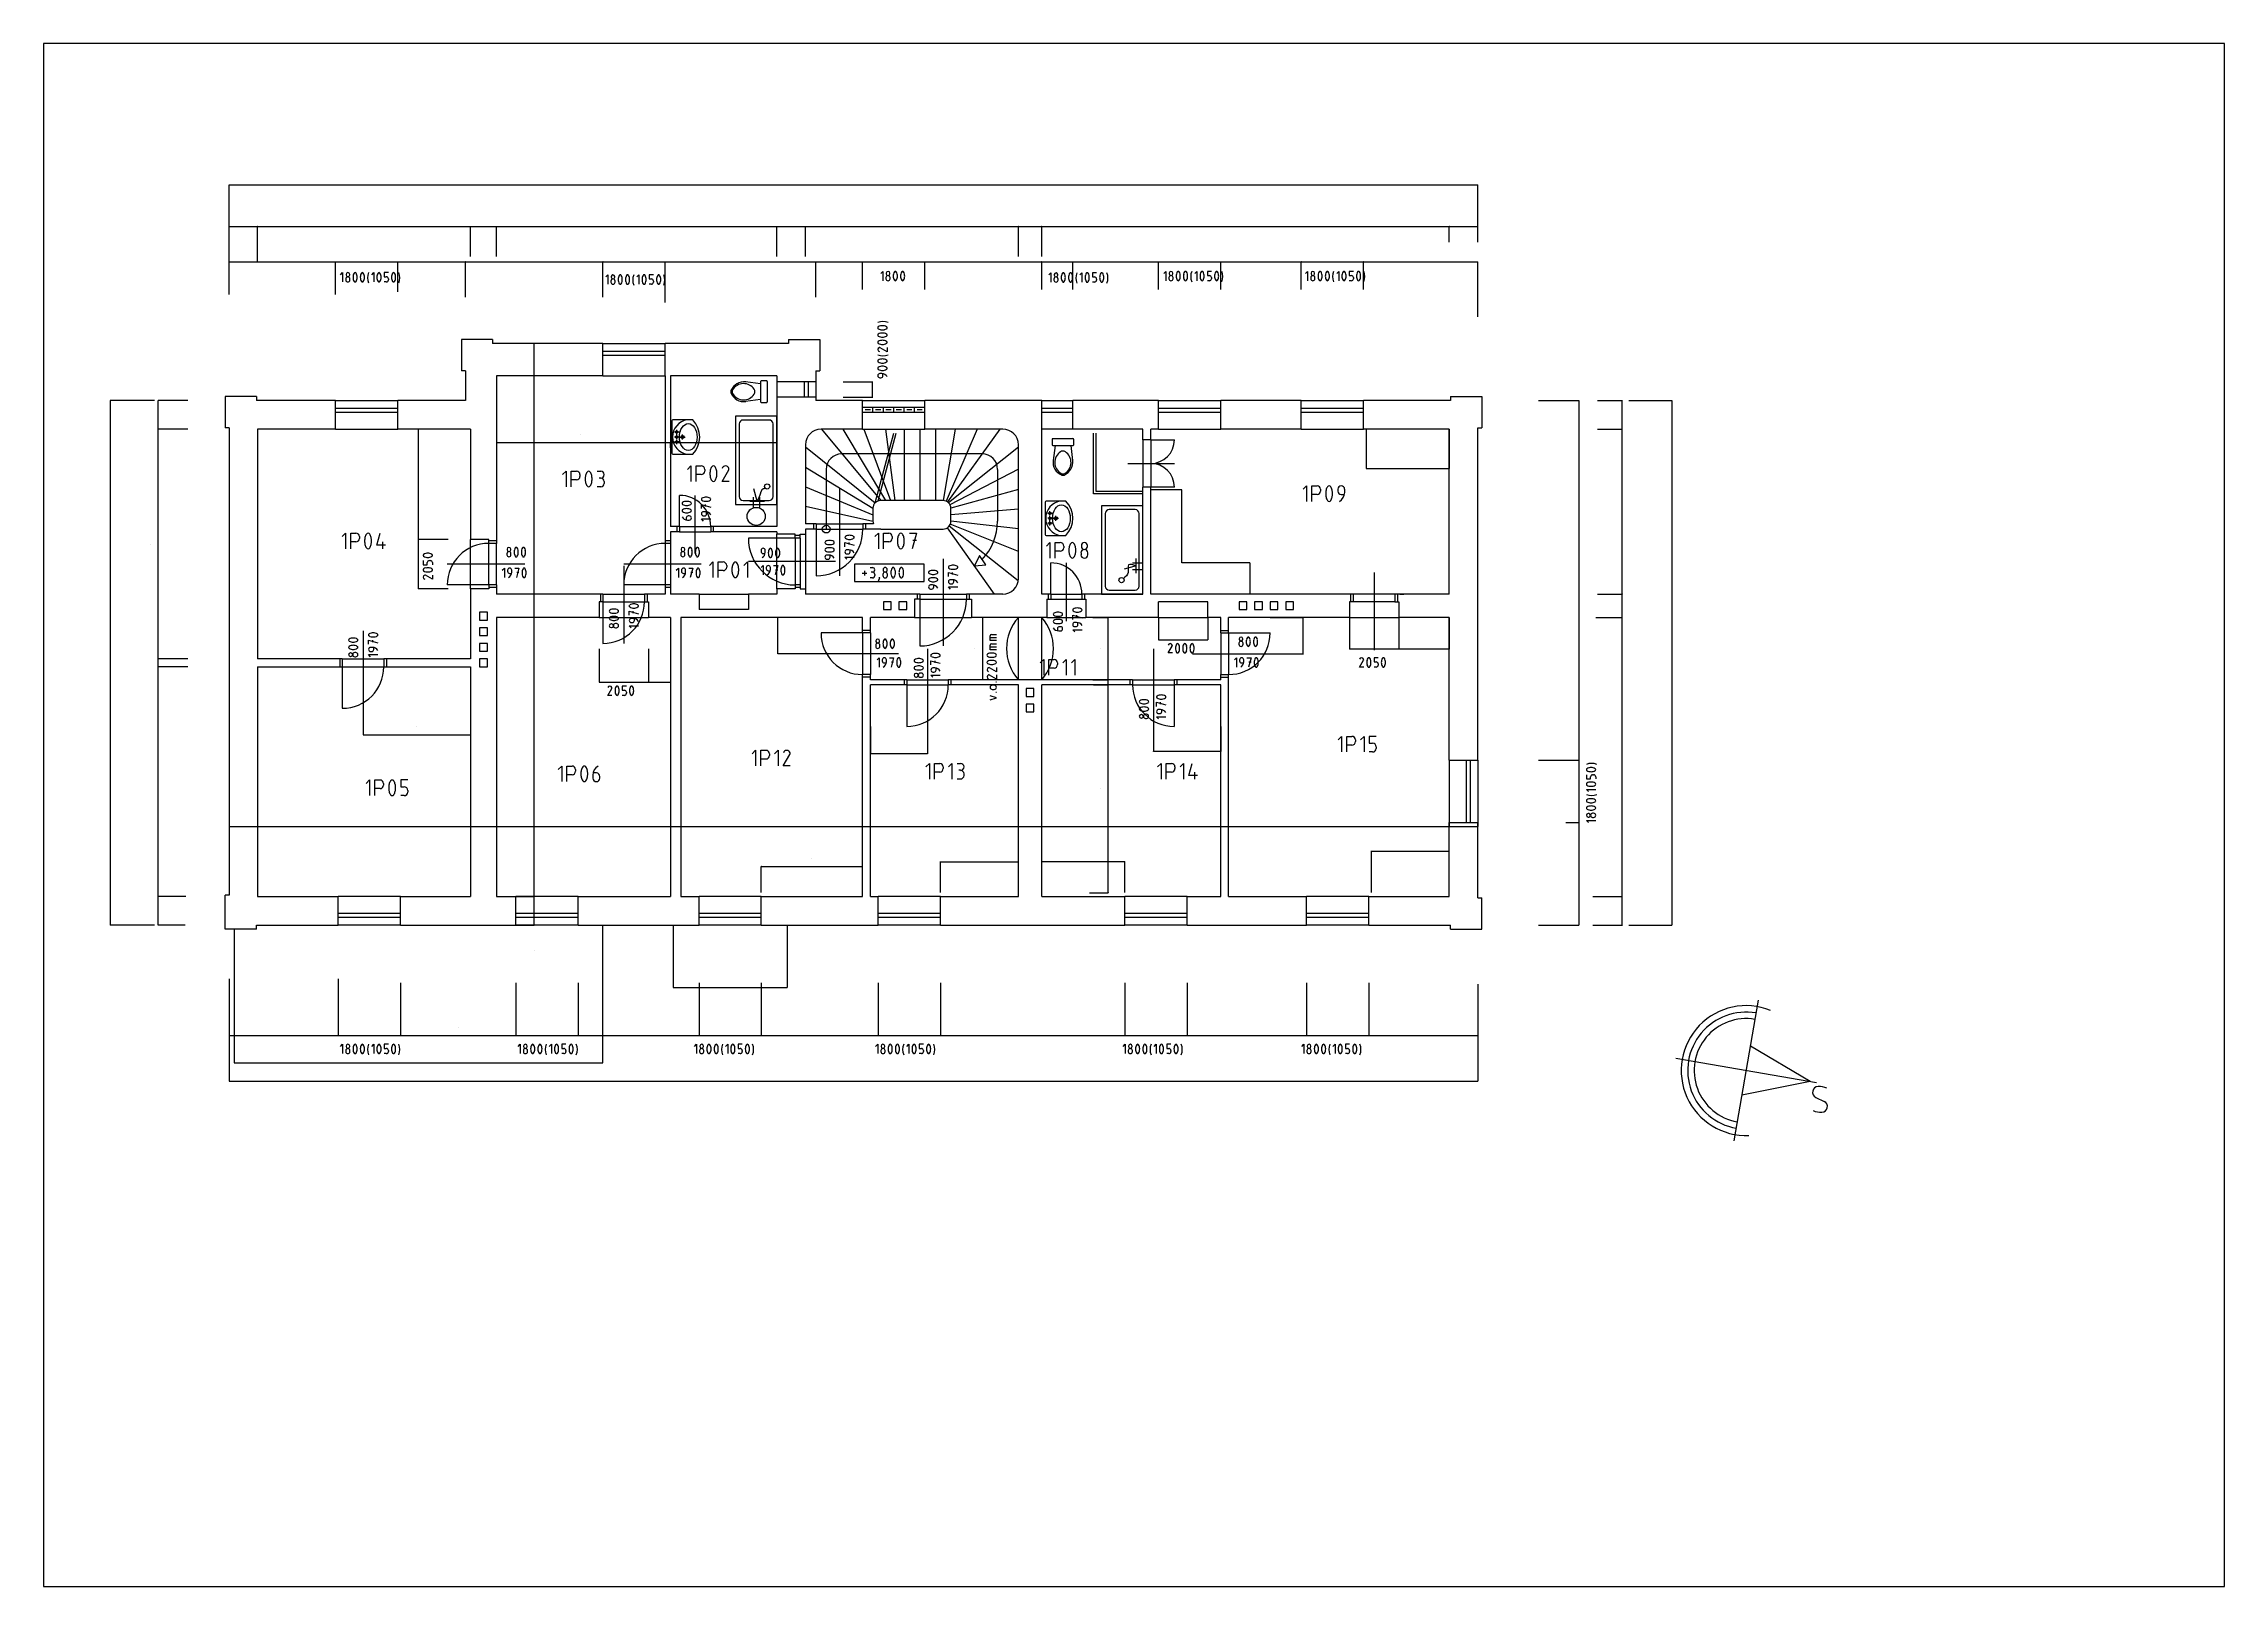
# Model space of a CAD drawing. Header units: millimetres. Extents: x 138818 to 180818, y 10174 to 39874.
import ezdxf

# ---------------------------------------------------------------- set-up
doc = ezdxf.new("R2010")
doc.units = ezdxf.units.MM
for name, color, linetype in [('koty', 7, 'ByLayer'), ('nadvid', 7, 'ByLayer'), ('obrys', 7, 'ByLayer'), ('ramecek', 7, 'ByLayer'), ('tenka', 7, 'ByLayer'), ('text', 7, 'ByLayer')]:
    doc.layers.add(name, color=color, linetype=linetype)
doc.styles.get("Standard").update_dxf_attribs({"font": 'txt', "width": 0.75})

msp = doc.modelspace()

# ---------------------------------------------------------------- linework, layer by layer
at = {"layer": 'koty'}
for p, q in [((142390, 36149), (142390, 37154)), ((142390, 37153), (166440, 37153)), ((142390, 37153), (142391, 37153)), ((142391, 37153), (142390, 37153)), ((142391, 37153), (142391, 37153)), ((166440, 37153), (166439, 37153)), ((166439, 37153), (166439, 37153)), ((166439, 37153), (166440, 37153)), ((166440, 36149), (166440, 37154)), ((142390, 35659), (142390, 36354)), ((142390, 36353), (142940, 36353)), ((142390, 36353), (142391, 36353)), ((142391, 36353), (142390, 36353)), ((142391, 36353), (142391, 36353)), ((142940, 36353), (142939, 36353)), ((142939, 36353), (142939, 36353)), ((142939, 36353), (142940, 36353)), ((142940, 35659), (142940, 36354)), ((142940, 35659), (142940, 36354)), ((142940, 36353), (147040, 36353)), ((142940, 36353), (142941, 36353)), ((142941, 36353), (142940, 36353)), ((142941, 36353), (142941, 36353)), ((147040, 36353), (147039, 36353)), ((147039, 36353), (147039, 36353)), ((147039, 36353), (147040, 36353)), ((147040, 35775), (147040, 36354)), ((147040, 35775), (147040, 36354)), ((147040, 36353), (147540, 36353)), ((147040, 36353), (147041, 36353)), ((147041, 36353), (147040, 36353)), ((147041, 36353), (147041, 36353)), ((147540, 36353), (147539, 36353)), ((147539, 36353), (147539, 36353)), ((147539, 36353), (147540, 36353)), ((147540, 35775), (147540, 36354)), ((147540, 35775), (147540, 36354)), ((147540, 36353), (152940, 36353)), ((147540, 36353), (147541, 36353)), ((147541, 36353), (147540, 36353)), ((147541, 36353), (147541, 36353)), ((152940, 36353), (152939, 36353)), ((152939, 36353), (152939, 36353)), ((152939, 36353), (152940, 36353)), ((152940, 35775), (152940, 36354)), ((152940, 35775), (152940, 36354)), ((152940, 36353), (153490, 36353)), ((152940, 36353), (152941, 36353)), ((152941, 36353), (152940, 36353)), ((152941, 36353), (152941, 36353)), ((153490, 36353), (153489, 36353)), ((153489, 36353), (153489, 36353)), ((153489, 36353), (153490, 36353)), ((153490, 35775), (153490, 36354)), ((153490, 35775), (153490, 36354)), ((153490, 36353), (157590, 36353)), ((153490, 36353), (153491, 36353)), ((153491, 36353), (153490, 36353)), ((153491, 36353), (153491, 36353)), ((157590, 36353), (157589, 36353)), ((157589, 36353), (157589, 36353)), ((157589, 36353), (157590, 36353)), ((157590, 35775), (157590, 36354)), ((157590, 35775), (157590, 36354)), ((157590, 36353), (158040, 36353)), ((157590, 36353), (157591, 36353)), ((157591, 36353), (157590, 36353)), ((157591, 36353), (157591, 36353)), ((158040, 36353), (158039, 36353)), ((158039, 36353), (158039, 36353)), ((158039, 36353), (158040, 36353)), ((158040, 35775), (158040, 36354)), ((158040, 35775), (158040, 36354)), ((158040, 36353), (165890, 36353)), ((158040, 36353), (158041, 36353)), ((158041, 36353), (158040, 36353)), ((158041, 36353), (158041, 36353)), ((165890, 36353), (165889, 36353)), ((165889, 36353), (165889, 36353)), ((165889, 36353), (165890, 36353)), ((165890, 36055), (165890, 36354)), ((165890, 36055), (165890, 36354)), ((165890, 36353), (166440, 36353)), ((165890, 36353), (165891, 36353)), ((165891, 36353), (165890, 36353)), ((165891, 36353), (165891, 36353)), ((166440, 36353), (166439, 36353)), ((166439, 36353), (166439, 36353)), ((166439, 36353), (166440, 36353)), ((166440, 36055), (166440, 36354)), ((142390, 35046), (142390, 35672)), ((142390, 35671), (144440, 35671)), ((142390, 35671), (142391, 35671)), ((142391, 35671), (142390, 35671)), ((142391, 35671), (142391, 35671)), ((144440, 35671), (144439, 35671)), ((144439, 35671), (144439, 35671)), ((144439, 35671), (144440, 35671)), ((144440, 35046), (144440, 35672)), ((144440, 35046), (144440, 35672)), ((144440, 35671), (145640, 35671)), ((144440, 35671), (144441, 35671)), ((144441, 35671), (144440, 35671)), ((144441, 35671), (144441, 35671)), ((144537, 35426), (144577, 35466)), ((144577, 35466), (144577, 35286)), ((144637, 35346), (144637, 35326)), ((144642, 35431), (144642, 35421)), ((144712, 35421), (144712, 35431)), ((144717, 35326), (144717, 35346)), ((145137, 35426), (145177, 35466)), ((145177, 35466), (145177, 35286)), ((145457, 35466), (145377, 35466)), ((145377, 35466), (145377, 35386)), ((145377, 35386), (145417, 35386)), ((145417, 35286), (145377, 35286)), ((145457, 35346), (145457, 35326)), ((145640, 35671), (145639, 35671)), ((145639, 35671), (145639, 35671)), ((145639, 35671), (145640, 35671)), ((145640, 35096), (145640, 35672)), ((145640, 35160), (145640, 35672)), ((145640, 35671), (146940, 35671)), ((145640, 35671), (145641, 35671)), ((145641, 35671), (145640, 35671)), ((145641, 35671), (145641, 35671)), ((146940, 35671), (146939, 35671)), ((146939, 35671), (146939, 35671)), ((146939, 35671), (146940, 35671)), ((146940, 34990), (146940, 35672)), ((146940, 35160), (146940, 35672)), ((146940, 35671), (149590, 35671)), ((146940, 35671), (146941, 35671)), ((146941, 35671), (146940, 35671)), ((146941, 35671), (146941, 35671)), ((149590, 35671), (149589, 35671)), ((149589, 35671), (149589, 35671)), ((149589, 35671), (149590, 35671)), ((149590, 34990), (149590, 35672)), ((149590, 34990), (149590, 35672)), ((149590, 35671), (150790, 35671)), ((149590, 35671), (149591, 35671)), ((149591, 35671), (149590, 35671)), ((149591, 35671), (149591, 35671)), ((149643, 35383), (149683, 35423)), ((149683, 35423), (149683, 35243)), ((149743, 35303), (149743, 35283)), ((149748, 35388), (149748, 35378)), ((149818, 35378), (149818, 35388)), ((149823, 35283), (149823, 35303)), ((150243, 35383), (150283, 35423)), ((150283, 35423), (150283, 35243)), ((150563, 35423), (150483, 35423)), ((150483, 35423), (150483, 35343)), ((150483, 35343), (150523, 35343)), ((150563, 35303), (150563, 35283)), ((150790, 35671), (150789, 35671)), ((150789, 35671), (150789, 35671)), ((150789, 35671), (150790, 35671)), ((150790, 34890), (150790, 35672)), ((150790, 34890), (150790, 35672)), ((150790, 35671), (153690, 35671)), ((150790, 35671), (150791, 35671)), ((150791, 35671), (150790, 35671)), ((150791, 35671), (150791, 35671)), ((153690, 35671), (153689, 35671)), ((153689, 35671), (153689, 35671)), ((153689, 35671), (153690, 35671)), ((153690, 34990), (153690, 35672)), ((153690, 35141), (153690, 35672)), ((153690, 35671), (154590, 35671)), ((153690, 35671), (153691, 35671)), ((153691, 35671), (153690, 35671)), ((153691, 35671), (153691, 35671)), ((154590, 35671), (154589, 35671)), ((154589, 35671), (154589, 35671)), ((154589, 35671), (154590, 35671)), ((154590, 35141), (154590, 35672)), ((154590, 35141), (154590, 35672)), ((154590, 35671), (155790, 35671)), ((154590, 35671), (154591, 35671)), ((154591, 35671), (154590, 35671)), ((154591, 35671), (154591, 35671)), ((154941, 35449), (154981, 35489)), ((154981, 35489), (154981, 35309)), ((155041, 35369), (155041, 35349)), ((155046, 35454), (155046, 35444)), ((155116, 35444), (155116, 35454)), ((155121, 35349), (155121, 35369)), ((155790, 35671), (155789, 35671)), ((155789, 35671), (155789, 35671)), ((155789, 35671), (155790, 35671)), ((155790, 35141), (155790, 35672)), ((155790, 35141), (155790, 35672)), ((155790, 35671), (158040, 35671)), ((155790, 35671), (155791, 35671)), ((155791, 35671), (155790, 35671)), ((155791, 35671), (155791, 35671)), ((158040, 35671), (158039, 35671)), ((158039, 35671), (158039, 35671)), ((158039, 35671), (158040, 35671)), ((158040, 35141), (158040, 35672)), ((158040, 35141), (158040, 35672)), ((158040, 35671), (158640, 35671)), ((158040, 35671), (158041, 35671)), ((158041, 35671), (158040, 35671)), ((158041, 35671), (158041, 35671)), ((158176, 35422), (158216, 35462)), ((158216, 35462), (158216, 35282)), ((158276, 35342), (158276, 35322)), ((158281, 35427), (158281, 35417)), ((158351, 35417), (158351, 35427)), ((158356, 35322), (158356, 35342)), ((158640, 35671), (158639, 35671)), ((158639, 35671), (158639, 35671)), ((158639, 35671), (158640, 35671)), ((158640, 35141), (158640, 35672)), ((158640, 35141), (158640, 35672)), ((158640, 35671), (160290, 35671)), ((158640, 35671), (158641, 35671)), ((158641, 35671), (158640, 35671)), ((158641, 35671), (158641, 35671)), ((158776, 35422), (158816, 35462)), ((158816, 35462), (158816, 35282)), ((159096, 35462), (159016, 35462)), ((159016, 35462), (159016, 35382)), ((159016, 35382), (159056, 35382)), ((159056, 35282), (159016, 35282)), ((159096, 35342), (159096, 35322)), ((160290, 35671), (160289, 35671)), ((160289, 35671), (160289, 35671)), ((160289, 35671), (160290, 35671)), ((160290, 35141), (160290, 35672)), ((160290, 35141), (160290, 35672)), ((160290, 35671), (161490, 35671)), ((160290, 35671), (160291, 35671)), ((160291, 35671), (160290, 35671)), ((160291, 35671), (160291, 35671)), ((160390, 35449), (160430, 35489)), ((160430, 35489), (160430, 35309)), ((160490, 35369), (160490, 35349)), ((160495, 35454), (160495, 35444)), ((160565, 35444), (160565, 35454)), ((160570, 35349), (160570, 35369)), ((160990, 35449), (161030, 35489)), ((161030, 35489), (161030, 35309)), ((161310, 35489), (161230, 35489)), ((161230, 35489), (161230, 35409)), ((161230, 35409), (161270, 35409)), ((161270, 35309), (161230, 35309)), ((161310, 35369), (161310, 35349)), ((161490, 35671), (161489, 35671)), ((161489, 35671), (161489, 35671)), ((161489, 35671), (161490, 35671)), ((161490, 35141), (161490, 35672)), ((161490, 35141), (161490, 35672)), ((161490, 35671), (163040, 35671)), ((161490, 35671), (161491, 35671)), ((161491, 35671), (161490, 35671)), ((161491, 35671), (161491, 35671)), ((163040, 35671), (163039, 35671)), ((163039, 35671), (163039, 35671)), ((163039, 35671), (163040, 35671)), ((163040, 35141), (163040, 35672)), ((163040, 35141), (163040, 35672)), ((163040, 35671), (164240, 35671)), ((163040, 35671), (163041, 35671)), ((163041, 35671), (163040, 35671)), ((163041, 35671), (163041, 35671)), ((163122, 35449), (163162, 35489)), ((163162, 35489), (163162, 35309)), ((163222, 35369), (163222, 35349)), ((163227, 35454), (163227, 35444)), ((163297, 35444), (163297, 35454)), ((163302, 35349), (163302, 35369)), ((163722, 35449), (163762, 35489)), ((163762, 35489), (163762, 35309)), ((164042, 35489), (163962, 35489)), ((163962, 35489), (163962, 35409)), ((163962, 35409), (164002, 35409)), ((164002, 35309), (163962, 35309)), ((164042, 35369), (164042, 35349)), ((164240, 35671), (164239, 35671)), ((164239, 35671), (164239, 35671)), ((164239, 35671), (164240, 35671)), ((164240, 35141), (164240, 35672)), ((164240, 35141), (164240, 35672)), ((164240, 35671), (166440, 35671)), ((164240, 35671), (164241, 35671)), ((164241, 35671), (164240, 35671)), ((164241, 35671), (164241, 35671)), ((166440, 35671), (166439, 35671)), ((166439, 35671), (166439, 35671)), ((166439, 35671), (166440, 35671)), ((166440, 34616), (166440, 35672)), ((150523, 35243), (150483, 35243)), ((148266, 33478), (148266, 34103)), ((148266, 34103), (148266, 34102)), ((148266, 34102), (148266, 34103)), ((148266, 34102), (148266, 34102)), ((148266, 34101), (148266, 34102)), ((155063, 33943), (154930, 34020)), ((155063, 34023), (155063, 33943)), ((148264, 33478), (148265, 33478)), ((148266, 33478), (148266, 33479)), ((148266, 33479), (148266, 33479)), ((148266, 33479), (148266, 33478)), ((148266, 29278), (148266, 33478)), ((148266, 33478), (148266, 33477)), ((148266, 33477), (148266, 33478)), ((148266, 33477), (148266, 33477)), ((148266, 33476), (148266, 33477)), ((154217, 33365), (154785, 33365)), ((154783, 33364), (154784, 33365)), ((154784, 33364), (154783, 33364)), ((154784, 33065), (154784, 33365)), ((154784, 33365), (154784, 33364)), ((154960, 33523), (154923, 33523)), ((154923, 33443), (154943, 33443)), ((154983, 33483), (154983, 33521)), ((140956, 33003), (140098, 33003)), ((140099, 33003), (140099, 22903)), ((140099, 33003), (140099, 33002)), ((140099, 33002), (140099, 33003)), ((140099, 33002), (140099, 33002)), ((141598, 33003), (141021, 33003)), ((141022, 32453), (141022, 33003)), ((141022, 33003), (141023, 33002)), ((141022, 33002), (141022, 33003)), ((141023, 33002), (141022, 33002)), ((154217, 33065), (154785, 33065)), ((154784, 33065), (154783, 33066)), ((154783, 33066), (154784, 33066)), ((154784, 33066), (154784, 33065)), ((167609, 33003), (168384, 33003)), ((168383, 33003), (168383, 26078)), ((168383, 33003), (168383, 33002)), ((168383, 33002), (168383, 33003)), ((168383, 33002), (168383, 33002)), ((168747, 33003), (169223, 33003)), ((169222, 32453), (169222, 33003)), ((169222, 33003), (169222, 33002)), ((169222, 33002), (169222, 33003)), ((169222, 33002), (169222, 33002)), ((169350, 33003), (170176, 33003)), ((170174, 33003), (170174, 22903)), ((170174, 33003), (170175, 33002)), ((170174, 33002), (170174, 33003)), ((170175, 33002), (170174, 33002)), ((141598, 32453), (141021, 32453)), ((141598, 32453), (141021, 32453)), ((141022, 32453), (141022, 32454)), ((141022, 32454), (141023, 32454)), ((141023, 32454), (141022, 32453)), ((141022, 28028), (141022, 32453)), ((141022, 32453), (141023, 32452)), ((141022, 32452), (141022, 32453)), ((141023, 32452), (141022, 32452)), ((146607, 32453), (146032, 32453)), ((146033, 32452), (146034, 32453)), ((146034, 32452), (146033, 32452)), ((146034, 32453), (146034, 30328)), ((146034, 32453), (146034, 32452)), ((164290, 32451), (164290, 31694)), ((165890, 32451), (165890, 31694)), ((168747, 32453), (169223, 32453)), ((168747, 32453), (169223, 32453)), ((169222, 32453), (169222, 32454)), ((169222, 32454), (169222, 32454)), ((169222, 32454), (169222, 32453)), ((169222, 29278), (169222, 32453)), ((169222, 32453), (169222, 32452)), ((169222, 32452), (169222, 32453)), ((169222, 32452), (169222, 32452)), ((147540, 32237), (147540, 32196)), ((147540, 32197), (147541, 32198)), ((147540, 32197), (150790, 32197)), ((147541, 32197), (147540, 32197)), ((147541, 32198), (147541, 32197)), ((150789, 32197), (150789, 32198)), ((150789, 32198), (150790, 32197)), ((150790, 32197), (150789, 32197)), ((150790, 32237), (150790, 32196)), ((150790, 32237), (150790, 32196)), ((150790, 32197), (150791, 32198)), ((150790, 32197), (150890, 32197)), ((150791, 32197), (150790, 32197)), ((150791, 32198), (150791, 32197)), ((150889, 32197), (150889, 32198)), ((150889, 32198), (150890, 32197)), ((150890, 32197), (150889, 32197)), ((150890, 32092), (150890, 32199)), ((150890, 32092), (150890, 32199)), ((150890, 32197), (150891, 32198)), ((150890, 32197), (152940, 32197)), ((150891, 32197), (150890, 32197)), ((150891, 32198), (150891, 32197)), ((152939, 32197), (152939, 32198)), ((152939, 32198), (152940, 32197)), ((152940, 32197), (152939, 32197)), ((152940, 32083), (152940, 32199)), ((164290, 31695), (164291, 31696)), ((164290, 31695), (165890, 31695)), ((164291, 31695), (164290, 31695)), ((164291, 31696), (164291, 31695)), ((165889, 31695), (165889, 31696)), ((165889, 31696), (165890, 31695)), ((165890, 31695), (165889, 31695)), ((151193, 30742), (151193, 30705)), ((151217, 30702), (151253, 30702)), ((151253, 30782), (151233, 30782)), ((151487, 30923), (151487, 31003)), ((151487, 31003), (151667, 30953)), ((151527, 30683), (151487, 30723)), ((151487, 30723), (151667, 30723)), ((151563, 30863), (151527, 30863)), ((151527, 30783), (151547, 30783)), ((151567, 30963), (151567, 31003)), ((151587, 30823), (151587, 30861)), ((146607, 30328), (146032, 30328)), ((146607, 30328), (146032, 30328)), ((146034, 30328), (146033, 30329)), ((146033, 30329), (146034, 30329)), ((146033, 30327), (146034, 30328)), ((146034, 30327), (146033, 30327)), ((146034, 30329), (146034, 30328)), ((146034, 30328), (146034, 29378)), ((146034, 30328), (146034, 30327)), ((154249, 30189), (154249, 30269)), ((154249, 30269), (154429, 30219)), ((154329, 30229), (154329, 30269)), ((146127, 29923), (146127, 29843)), ((146127, 29843), (146207, 29843)), ((146207, 29843), (146207, 29883)), ((146247, 29923), (146267, 29923)), ((146307, 29883), (146307, 29843)), ((147739, 30055), (147739, 30035)), ((147744, 30140), (147744, 30130)), ((147814, 30130), (147814, 30140)), ((147819, 30035), (147819, 30055)), ((151089, 30055), (151089, 30035)), ((151094, 30140), (151094, 30130)), ((151164, 30130), (151164, 30140)), ((151169, 30035), (151169, 30055)), ((152635, 30118), (152635, 30098)), ((152635, 29787), (152675, 29827)), ((152675, 30058), (152713, 30058)), ((152675, 29827), (152675, 29647)), ((152715, 30082), (152715, 30118)), ((152875, 29827), (152955, 29827)), ((152955, 29827), (152905, 29647)), ((153940, 30029), (153904, 30029)), ((153904, 29949), (153924, 29949)), ((153964, 29989), (153964, 30027)), ((154289, 29949), (154249, 29989)), ((154249, 29989), (154429, 29989)), ((154325, 30129), (154289, 30129)), ((154289, 30049), (154309, 30049)), ((154349, 30089), (154349, 30127)), ((155777, 29856), (154436, 29856)), ((154436, 29856), (154436, 29522)), ((155777, 29522), (155777, 29856)), ((146307, 29563), (146174, 29641)), ((146307, 29643), (146307, 29563)), ((147652, 29736), (147692, 29776)), ((147692, 29776), (147692, 29596)), ((147752, 29736), (147752, 29716)), ((147792, 29676), (147830, 29676)), ((147832, 29700), (147832, 29736)), ((147892, 29776), (147972, 29776)), ((147972, 29776), (147922, 29596)), ((147932, 29696), (147972, 29696)), ((151002, 29736), (151042, 29776)), ((151042, 29776), (151042, 29596)), ((151102, 29736), (151102, 29716)), ((151142, 29676), (151180, 29676)), ((151182, 29700), (151182, 29736)), ((151242, 29776), (151322, 29776)), ((151322, 29776), (151272, 29596)), ((151282, 29696), (151322, 29696)), ((152735, 29787), (152735, 29767)), ((152775, 29727), (152813, 29727)), ((152815, 29751), (152815, 29787)), ((152915, 29747), (152955, 29747)), ((154436, 29522), (155777, 29522)), ((154580, 29678), (154669, 29678)), ((154625, 29722), (154625, 29633)), ((154736, 29789), (154780, 29789)), ((154780, 29589), (154736, 29589)), ((154780, 29700), (154758, 29700)), ((154825, 29656), (154825, 29633)), ((154914, 29589), (154891, 29522)), ((154914, 29589), (154914, 29600)), ((154980, 29656), (154980, 29633)), ((154986, 29750), (154986, 29739)), ((155064, 29739), (155064, 29750)), ((155069, 29633), (155069, 29656)), ((155936, 29454), (155900, 29454)), ((155960, 29414), (155960, 29451)), ((156245, 29614), (156245, 29694)), ((156245, 29694), (156425, 29644)), ((156285, 29374), (156245, 29414)), ((156245, 29414), (156425, 29414)), ((156321, 29554), (156285, 29554)), ((156285, 29474), (156305, 29474)), ((156325, 29654), (156325, 29694)), ((156345, 29514), (156345, 29551)), ((146607, 29378), (146032, 29378)), ((146034, 29378), (146033, 29379)), ((146033, 29379), (146034, 29379)), ((146034, 29379), (146034, 29378)), ((148264, 29278), (148265, 29278)), ((148266, 29278), (148266, 29279)), ((148266, 29279), (148266, 29279)), ((148266, 29279), (148266, 29278)), ((148266, 28828), (148266, 29278)), ((148266, 29278), (148266, 29277)), ((148266, 29277), (148266, 29278)), ((148266, 29277), (148266, 29277)), ((148266, 29276), (148266, 29277)), ((155900, 29374), (155920, 29374)), ((168747, 29278), (169223, 29278)), ((168747, 29278), (169223, 29278)), ((169222, 29278), (169222, 29279)), ((169222, 29279), (169222, 29279)), ((169222, 29279), (169222, 29278)), ((169222, 28828), (169222, 29278)), ((169222, 29278), (169222, 29277)), ((169222, 29277), (169222, 29278)), ((169222, 29277), (169222, 29277)), ((148264, 28828), (148265, 28828)), ((148266, 28828), (148266, 28829)), ((148266, 28829), (148266, 28829)), ((148266, 28829), (148266, 28828)), ((148266, 23453), (148266, 28828)), ((148266, 28828), (148266, 28827)), ((148266, 28827), (148266, 28828)), ((148266, 28827), (148266, 28827)), ((148266, 28826), (148266, 28827)), ((149755, 28703), (149745, 28703)), ((149745, 28633), (149755, 28633)), ((149850, 28708), (149830, 28708)), ((149830, 28628), (149850, 28628)), ((150095, 28868), (150095, 28948)), ((150095, 28948), (150275, 28898)), ((150135, 28628), (150095, 28668)), ((150095, 28668), (150275, 28668)), ((150171, 28808), (150135, 28808)), ((150135, 28728), (150155, 28728)), ((150175, 28908), (150175, 28948)), ((150195, 28768), (150195, 28806)), ((153788, 28828), (152960, 28828)), ((152961, 28128), (152961, 28828)), ((152961, 28828), (152961, 28827)), ((152961, 28827), (152961, 28828)), ((152961, 28827), (152961, 28827)), ((157588, 28828), (156903, 28828)), ((156904, 27628), (156904, 28828)), ((156904, 28828), (156904, 28827)), ((156904, 28827), (156904, 28828)), ((156904, 28827), (156904, 28827)), ((158343, 28609), (158343, 28572)), ((158367, 28569), (158403, 28569)), ((158403, 28649), (158383, 28649)), ((158637, 28790), (158637, 28870)), ((158637, 28870), (158817, 28820)), ((158677, 28550), (158637, 28590)), ((158637, 28590), (158817, 28590)), ((158713, 28730), (158677, 28730)), ((158677, 28650), (158697, 28650)), ((158717, 28830), (158717, 28870)), ((158737, 28690), (158737, 28728)), ((159025, 28828), (159320, 28828)), ((159319, 27628), (159319, 28828)), ((159319, 28828), (159319, 28827)), ((159319, 28827), (159319, 28828)), ((159319, 28827), (159319, 28827)), ((160290, 28826), (160290, 28394)), ((161240, 28826), (161240, 28394)), ((162442, 28828), (163080, 28828)), ((163078, 28128), (163078, 28828)), ((163078, 28828), (163079, 28827)), ((163078, 28827), (163078, 28828)), ((163079, 28827), (163078, 28827)), ((163965, 28826), (163965, 28219)), ((164915, 28826), (164915, 28219)), ((164915, 28826), (164915, 28219)), ((165890, 28826), (165890, 28219)), ((168710, 28828), (169223, 28828)), ((168710, 28828), (169223, 28828)), ((169222, 28828), (169222, 28829)), ((169222, 28829), (169222, 28829)), ((169222, 28829), (169222, 28828)), ((169222, 23453), (169222, 28828)), ((169222, 28828), (169222, 28827)), ((169222, 28827), (169222, 28828)), ((169222, 28827), (169222, 28827)), ((144735, 28146), (144725, 28146)), ((144830, 28151), (144810, 28151)), ((145075, 28311), (145075, 28391)), ((145075, 28391), (145255, 28341)), ((145151, 28251), (145115, 28251)), ((145115, 28171), (145135, 28171)), ((145155, 28351), (145155, 28391)), ((145175, 28211), (145175, 28249)), ((149515, 28225), (149515, 27583)), ((150465, 28225), (150465, 27583)), ((150465, 28225), (150465, 27583)), ((150890, 28225), (150890, 27583)), ((154843, 28292), (154843, 28272)), ((154848, 28377), (154848, 28367)), ((154918, 28367), (154918, 28377)), ((154923, 28272), (154923, 28292)), ((157047, 28381), (157047, 28471)), ((157047, 28441), (157167, 28441)), ((157167, 28381), (157047, 28381)), ((157047, 28201), (157047, 28291)), ((157047, 28261), (157167, 28261)), ((157167, 28201), (157047, 28201)), ((157077, 28501), (157167, 28501)), ((157077, 28321), (157167, 28321)), ((160290, 28395), (161240, 28395)), ((160290, 28395), (160291, 28395)), ((160291, 28395), (160290, 28395)), ((160291, 28395), (160291, 28395)), ((160476, 28144), (160554, 28277)), ((160556, 28144), (160476, 28144)), ((161240, 28395), (161239, 28395)), ((161239, 28395), (161239, 28395)), ((161239, 28395), (161240, 28395)), ((161839, 28330), (161839, 28310)), ((161844, 28415), (161844, 28405)), ((161914, 28405), (161914, 28415)), ((161919, 28310), (161919, 28330)), ((163965, 28220), (164915, 28220)), ((163965, 28220), (163966, 28220)), ((163966, 28220), (163965, 28220)), ((163966, 28220), (163966, 28220)), ((164915, 28220), (164914, 28220)), ((164914, 28220), (164914, 28220)), ((164914, 28220), (164915, 28220)), ((164915, 28220), (165890, 28220)), ((164915, 28220), (164916, 28220)), ((164916, 28220), (164915, 28220)), ((164916, 28220), (164916, 28220)), ((165890, 28220), (165889, 28220)), ((165889, 28220), (165889, 28220)), ((165889, 28220), (165890, 28220)), ((141598, 28028), (141021, 28028)), ((141598, 28028), (141021, 28028)), ((141598, 27878), (141021, 27878)), ((141598, 27878), (141021, 27878)), ((141022, 28028), (141022, 28029)), ((141022, 28029), (141023, 28029)), ((141023, 28029), (141022, 28028)), ((141022, 27878), (141022, 28028)), ((141022, 28028), (141023, 28027)), ((141022, 28027), (141022, 28028)), ((141023, 28027), (141022, 28027)), ((141022, 27878), (141022, 27879)), ((141022, 27879), (141023, 27879)), ((141023, 27879), (141022, 27878)), ((141022, 22903), (141022, 27878)), ((141022, 27878), (141023, 27877)), ((141022, 27877), (141022, 27878)), ((141023, 27877), (141022, 27877)), ((144725, 28076), (144735, 28076)), ((144810, 28071), (144830, 28071)), ((145115, 28071), (145075, 28111)), ((145075, 28111), (145255, 28111)), ((153788, 28128), (152960, 28128)), ((152961, 28128), (152961, 28129)), ((152961, 28129), (152961, 28129)), ((152961, 28129), (152961, 28128)), ((154868, 28011), (154908, 28051)), ((154908, 28051), (154908, 27871)), ((154968, 28011), (154968, 27991)), ((155008, 27951), (155045, 27951)), ((155048, 27975), (155048, 28011)), ((155108, 28051), (155188, 28051)), ((155188, 28051), (155138, 27871)), ((155148, 27971), (155188, 27971)), ((155628, 27750), (155618, 27750)), ((155723, 27755), (155703, 27755)), ((155905, 27915), (155905, 27995)), ((155905, 27995), (156085, 27945)), ((155981, 27855), (155945, 27855)), ((155945, 27775), (155965, 27775)), ((155985, 27955), (155985, 27995)), ((156005, 27815), (156005, 27853)), ((157167, 27781), (157034, 27859)), ((157167, 27861), (157167, 27781)), ((157167, 27721), (157167, 27641)), ((161752, 28011), (161792, 28051)), ((161792, 28051), (161792, 27871)), ((161852, 28011), (161852, 27991)), ((161892, 27951), (161930, 27951)), ((161932, 27975), (161932, 28011)), ((161992, 28051), (162072, 28051)), ((162072, 28051), (162022, 27871)), ((162032, 27971), (162072, 27971)), ((162442, 28128), (163080, 28128)), ((163078, 28128), (163078, 28129)), ((163078, 28129), (163079, 28129)), ((163079, 28129), (163078, 28128)), ((164161, 27871), (164238, 28004)), ((164241, 27871), (164161, 27871)), ((164521, 28051), (164441, 28051)), ((164441, 28051), (164441, 27971)), ((164441, 27971), (164481, 27971)), ((164481, 27871), (164441, 27871)), ((164521, 27931), (164521, 27911)), ((149515, 27584), (150465, 27584)), ((149515, 27584), (149516, 27584)), ((149516, 27584), (149515, 27584)), ((149516, 27584), (149516, 27584)), ((149682, 27327), (149759, 27460)), ((149762, 27327), (149682, 27327)), ((150042, 27507), (149962, 27507)), ((149962, 27507), (149962, 27427)), ((149962, 27427), (150002, 27427)), ((150002, 27327), (149962, 27327)), ((150042, 27387), (150042, 27367)), ((150465, 27584), (150464, 27584)), ((150464, 27584), (150464, 27584)), ((150464, 27584), (150465, 27584)), ((150465, 27584), (150890, 27584)), ((150465, 27584), (150466, 27584)), ((150466, 27584), (150465, 27584)), ((150466, 27584), (150466, 27584)), ((150890, 27584), (150889, 27584)), ((150889, 27584), (150889, 27584)), ((150889, 27584), (150890, 27584)), ((155618, 27680), (155628, 27680)), ((155703, 27675), (155723, 27675)), ((155945, 27675), (155905, 27715)), ((155905, 27715), (156085, 27715)), ((157588, 27628), (156903, 27628)), ((156904, 27628), (156904, 27629)), ((156904, 27629), (156904, 27629)), ((156904, 27629), (156904, 27628)), ((157167, 27641), (157034, 27719)), ((157167, 27281), (157047, 27321)), ((157127, 27521), (157087, 27521)), ((157087, 27441), (157127, 27441)), ((157167, 27581), (157157, 27581)), ((157167, 27381), (157157, 27381)), ((159025, 27628), (159320, 27628)), ((159025, 27628), (159320, 27628)), ((159035, 27528), (159320, 27528)), ((159035, 27528), (159320, 27528)), ((159319, 27628), (159319, 27629)), ((159319, 27629), (159319, 27629)), ((159319, 27629), (159319, 27628)), ((159319, 27528), (159319, 27628)), ((159319, 27628), (159319, 27627)), ((159319, 27627), (159319, 27628)), ((159319, 27627), (159319, 27627)), ((159319, 27528), (159319, 27529)), ((159319, 27529), (159319, 27529)), ((159319, 27529), (159319, 27528)), ((159319, 23528), (159319, 27528)), ((159319, 27528), (159319, 27527)), ((159319, 27527), (159319, 27528)), ((159319, 27527), (159319, 27527)), ((144970, 27076), (144970, 26568)), ((147040, 27076), (147040, 26568)), ((157047, 27241), (157167, 27281)), ((159965, 26959), (159955, 26959)), ((159955, 26889), (159965, 26889)), ((160060, 26964), (160040, 26964)), ((160040, 26884), (160060, 26884)), ((160251, 27115), (160251, 27195)), ((160251, 27195), (160431, 27145)), ((160291, 26875), (160251, 26915)), ((160251, 26915), (160431, 26915)), ((160327, 27055), (160291, 27055)), ((160291, 26975), (160311, 26975)), ((160331, 27155), (160331, 27195)), ((160351, 27015), (160351, 27053)), ((144970, 26569), (147040, 26569)), ((144970, 26569), (144971, 26569)), ((144971, 26569), (144970, 26569)), ((144971, 26569), (144971, 26569)), ((147040, 26569), (147039, 26569)), ((147039, 26569), (147039, 26569)), ((147039, 26569), (147040, 26569)), ((154740, 26726), (154740, 26199)), ((155840, 26726), (155840, 26199)), ((160190, 26726), (160190, 26248)), ((161490, 26726), (161490, 26248)), ((155840, 26200), (154740, 26200)), ((154740, 26200), (154741, 26200)), ((154741, 26200), (154740, 26200)), ((154741, 26200), (154741, 26200)), ((155840, 26200), (155839, 26200)), ((155839, 26200), (155839, 26200)), ((155839, 26200), (155840, 26200)), ((160190, 26250), (161490, 26250)), ((160190, 26250), (160191, 26250)), ((160191, 26249), (160190, 26250)), ((160191, 26250), (160191, 26249)), ((161490, 26250), (161489, 26249)), ((161489, 26249), (161489, 26250)), ((161489, 26250), (161490, 26250)), ((167609, 26078), (168384, 26078)), ((167609, 26078), (168384, 26078)), ((168383, 26078), (168383, 26079)), ((168383, 26079), (168383, 26079)), ((168383, 26079), (168383, 26078)), ((168383, 26078), (168383, 24878)), ((168383, 26078), (168383, 26077)), ((168383, 26077), (168383, 26078)), ((168383, 26077), (168383, 26077)), ((168530, 25798), (168530, 25718)), ((168530, 25718), (168610, 25718)), ((168610, 25718), (168610, 25758)), ((168650, 25798), (168670, 25798)), ((168710, 25758), (168710, 25718)), ((168570, 25478), (168530, 25518)), ((168530, 25518), (168710, 25518)), ((142390, 24976), (142390, 24801)), ((142390, 24802), (142940, 24802)), ((142390, 24802), (142391, 24802)), ((142391, 24802), (142390, 24802)), ((142391, 24802), (142391, 24802)), ((142940, 24802), (142939, 24802)), ((142939, 24802), (142939, 24802)), ((142939, 24802), (142940, 24802)), ((142940, 24976), (142940, 24801)), ((142940, 24976), (142940, 24801)), ((142940, 24802), (147040, 24802)), ((142940, 24802), (142941, 24802)), ((142941, 24802), (142940, 24802)), ((142941, 24802), (142941, 24802)), ((147040, 24802), (147039, 24802)), ((147039, 24802), (147039, 24802)), ((147039, 24802), (147040, 24802)), ((147040, 24804), (147040, 24803)), ((147040, 24802), (147540, 24802)), ((147040, 24802), (147041, 24802)), ((147041, 24802), (147040, 24802)), ((147040, 24800), (147040, 24801)), ((147041, 24802), (147041, 24802)), ((147540, 24802), (147539, 24802)), ((147539, 24802), (147539, 24802)), ((147539, 24802), (147540, 24802)), ((147540, 24804), (147540, 24803)), ((147540, 24802), (150890, 24802)), ((147540, 24802), (147541, 24802)), ((147541, 24802), (147540, 24802)), ((147540, 24800), (147540, 24801)), ((147541, 24802), (147541, 24802)), ((150890, 24802), (150889, 24802)), ((150889, 24802), (150889, 24802)), ((150889, 24802), (150890, 24802)), ((150890, 24804), (150890, 24803)), ((150890, 24802), (151090, 24802)), ((150890, 24802), (150891, 24802)), ((150891, 24802), (150890, 24802)), ((150890, 24800), (150890, 24801)), ((150891, 24802), (150891, 24802)), ((151090, 24802), (151089, 24802)), ((151089, 24802), (151089, 24802)), ((151089, 24802), (151090, 24802)), ((151090, 24804), (151090, 24803)), ((151090, 24802), (154590, 24802)), ((151090, 24802), (151091, 24802)), ((151091, 24802), (151090, 24802)), ((151090, 24800), (151090, 24801)), ((151091, 24802), (151091, 24802)), ((154590, 24802), (154589, 24802)), ((154589, 24802), (154589, 24802)), ((154589, 24802), (154590, 24802)), ((154590, 24804), (154590, 24803)), ((154590, 24802), (154740, 24802)), ((154590, 24802), (154591, 24802)), ((154591, 24802), (154590, 24802)), ((154590, 24800), (154590, 24801)), ((154591, 24802), (154591, 24802)), ((154740, 24802), (154739, 24802)), ((154739, 24802), (154739, 24802)), ((154739, 24802), (154740, 24802)), ((154740, 24804), (154740, 24803)), ((154740, 24802), (157590, 24802)), ((154740, 24802), (154741, 24802)), ((154741, 24802), (154740, 24802)), ((154740, 24800), (154740, 24801)), ((154741, 24802), (154741, 24802)), ((157590, 24802), (157589, 24802)), ((157589, 24802), (157589, 24802)), ((157589, 24802), (157590, 24802)), ((157590, 24804), (157590, 24803)), ((157590, 24802), (158040, 24802)), ((157590, 24802), (157591, 24802)), ((157591, 24802), (157590, 24802)), ((157590, 24800), (157590, 24801)), ((157591, 24802), (157591, 24802)), ((158040, 24802), (158039, 24802)), ((158039, 24802), (158039, 24802)), ((158039, 24802), (158040, 24802)), ((158040, 24804), (158040, 24803)), ((158040, 24802), (161490, 24802)), ((158040, 24802), (158041, 24802)), ((158041, 24802), (158040, 24802)), ((158040, 24800), (158040, 24801)), ((158041, 24802), (158041, 24802)), ((161490, 24802), (161489, 24802)), ((161489, 24802), (161489, 24802)), ((161489, 24802), (161490, 24802)), ((161490, 24804), (161490, 24803)), ((161490, 24802), (161640, 24802)), ((161490, 24802), (161491, 24802)), ((161491, 24802), (161490, 24802)), ((161490, 24800), (161490, 24801)), ((161491, 24802), (161491, 24802)), ((161640, 24802), (161639, 24802)), ((161639, 24802), (161639, 24802)), ((161639, 24802), (161640, 24802)), ((161640, 24804), (161640, 24803)), ((161640, 24802), (165890, 24802)), ((161640, 24802), (161641, 24802)), ((161641, 24802), (161640, 24802)), ((161640, 24800), (161640, 24801)), ((161641, 24802), (161641, 24802)), ((165890, 24802), (165889, 24802)), ((165889, 24802), (165889, 24802)), ((165889, 24802), (165890, 24802)), ((165890, 24876), (165890, 24801)), ((165890, 24876), (165890, 24801)), ((165890, 24802), (166440, 24802)), ((165890, 24802), (165891, 24802)), ((165891, 24802), (165890, 24802)), ((165891, 24802), (165891, 24802)), ((166440, 24802), (166439, 24802)), ((166439, 24802), (166439, 24802)), ((166439, 24802), (166440, 24802)), ((166440, 24876), (166440, 24801)), ((168134, 24878), (168384, 24878)), ((168134, 24878), (168384, 24878)), ((168383, 24878), (168383, 24879)), ((168383, 24879), (168383, 24879)), ((168383, 24879), (168383, 24878)), ((168383, 24878), (168383, 22903)), ((168383, 24878), (168383, 24877)), ((168383, 24877), (168383, 24878)), ((168383, 24877), (168383, 24877)), ((168570, 24878), (168530, 24918)), ((168530, 24918), (168710, 24918)), ((168575, 25053), (168565, 25053)), ((168565, 24983), (168575, 24983)), ((168670, 25058), (168650, 25058)), ((168650, 24978), (168670, 24978)), ((152640, 23530), (152640, 24035)), ((152640, 24034), (154590, 24034)), ((152640, 24034), (152641, 24034)), ((152641, 24034), (152640, 24034)), ((152641, 24034), (152641, 24034)), ((154590, 24034), (154589, 24034)), ((154589, 24034), (154589, 24034)), ((154589, 24034), (154590, 24034)), ((154590, 23530), (154590, 24035)), ((156090, 23530), (156090, 24126)), ((156090, 24125), (157590, 24125)), ((156090, 24125), (156091, 24125)), ((156091, 24125), (156090, 24125)), ((156091, 24125), (156091, 24125)), ((157590, 24125), (157589, 24125)), ((157589, 24125), (157589, 24125)), ((157589, 24125), (157590, 24125)), ((157590, 23530), (157590, 24126)), ((158040, 23530), (158040, 24126)), ((159640, 24125), (158040, 24125)), ((158040, 24125), (158041, 24125)), ((158041, 24125), (158040, 24125)), ((158041, 24125), (158041, 24125)), ((159640, 24125), (159639, 24125)), ((159639, 24125), (159639, 24125)), ((159639, 24125), (159640, 24125)), ((159640, 23530), (159640, 24126)), ((164390, 23530), (164390, 24331)), ((164390, 24330), (165890, 24330)), ((164390, 24330), (164391, 24330)), ((164391, 24330), (164390, 24330)), ((164391, 24330), (164391, 24330)), ((165890, 24330), (165889, 24330)), ((165889, 24330), (165889, 24330)), ((165889, 24330), (165890, 24330)), ((165890, 23530), (165890, 24331)), ((158960, 23528), (159320, 23528)), ((159319, 23528), (159319, 23529)), ((159319, 23529), (159319, 23529)), ((159319, 23529), (159319, 23528)), ((141558, 23453), (141021, 23453)), ((141022, 22903), (141022, 23453)), ((141022, 23453), (141023, 23452)), ((141022, 23452), (141022, 23453)), ((141023, 23452), (141022, 23452)), ((147912, 23453), (148267, 23453)), ((147912, 23453), (148267, 23453)), ((148266, 23453), (148266, 23454)), ((148266, 23454), (148266, 23454)), ((148266, 23454), (148266, 23453)), ((148266, 22903), (148266, 23453)), ((148266, 23453), (148266, 23452)), ((148266, 23452), (148266, 23453)), ((148266, 23452), (148266, 23452)), ((168652, 23453), (169223, 23453)), ((168652, 23453), (169223, 23453)), ((169222, 23453), (169222, 23454)), ((169222, 23454), (169222, 23454)), ((169222, 23454), (169222, 23453)), ((169222, 22903), (169222, 23453)), ((169222, 23453), (169222, 23452)), ((169222, 23452), (169222, 23453)), ((169222, 23452), (169222, 23452)), ((140956, 22903), (140098, 22903)), ((140099, 22903), (140099, 22904)), ((140099, 22904), (140099, 22904)), ((140099, 22904), (140099, 22903)), ((141546, 22903), (141021, 22903)), ((141546, 22903), (141021, 22903)), ((141022, 22903), (141022, 22904)), ((141022, 22904), (141023, 22904)), ((141023, 22904), (141022, 22903)), ((141022, 22903), (141022, 22904)), ((141022, 22904), (141023, 22904)), ((141023, 22904), (141022, 22903)), ((147912, 22903), (148267, 22903)), ((148266, 22903), (148266, 22904)), ((148266, 22904), (148266, 22904)), ((148266, 22904), (148266, 22903)), ((167609, 22903), (168384, 22903)), ((168383, 22903), (168383, 22904)), ((168383, 22904), (168383, 22904)), ((168383, 22904), (168383, 22903)), ((168652, 22903), (169223, 22903)), ((169222, 22903), (169222, 22904)), ((169222, 22904), (169222, 22904)), ((169222, 22904), (169222, 22903)), ((169350, 22903), (170176, 22903)), ((170174, 22903), (170174, 22904)), ((170174, 22904), (170175, 22904)), ((170175, 22904), (170174, 22903)), ((142390, 21867), (142390, 20779)), ((144490, 21867), (144490, 20779)), ((144490, 21867), (144490, 20779)), ((145690, 21792), (145690, 20779)), ((145690, 21792), (145690, 20779)), ((147910, 21792), (147910, 20779)), ((147910, 21792), (147910, 20779)), ((149110, 21792), (149110, 20779)), ((149110, 21792), (149110, 20779)), ((151440, 21792), (151440, 20779)), ((151440, 21792), (151440, 20779)), ((152640, 21792), (152640, 20779)), ((152640, 21792), (152640, 20779)), ((154890, 21792), (154890, 20779)), ((154890, 21792), (154890, 20779)), ((156090, 21792), (156090, 20779)), ((156090, 21792), (156090, 20779)), ((159640, 21792), (159640, 20779)), ((159640, 21792), (159640, 20779)), ((160840, 21792), (160840, 20779)), ((160840, 21792), (160840, 20779)), ((163140, 21792), (163140, 20779)), ((163140, 21792), (163140, 20779)), ((164340, 21792), (164340, 20779)), ((164340, 21792), (164340, 20779)), ((166440, 21767), (166440, 20779)), ((142390, 21126), (142390, 19897)), ((166440, 21126), (166440, 19897)), ((142390, 20781), (144490, 20781)), ((142390, 20781), (142391, 20781)), ((142391, 20780), (142390, 20781)), ((142391, 20781), (142391, 20780)), ((144490, 20781), (144489, 20780)), ((144489, 20780), (144489, 20781)), ((144489, 20781), (144490, 20781)), ((144490, 20781), (145690, 20781)), ((144490, 20781), (144491, 20781)), ((144491, 20780), (144490, 20781)), ((144491, 20781), (144491, 20780)), ((144537, 20570), (144577, 20610)), ((144577, 20610), (144577, 20430)), ((145137, 20570), (145177, 20610)), ((145177, 20610), (145177, 20430)), ((145457, 20610), (145377, 20610)), ((145377, 20610), (145377, 20530)), ((145690, 20781), (145689, 20780)), ((145689, 20780), (145689, 20781)), ((145689, 20781), (145690, 20781)), ((145690, 20781), (147910, 20781)), ((145690, 20781), (145691, 20781)), ((145691, 20780), (145690, 20781)), ((145691, 20781), (145691, 20780)), ((147910, 20781), (147909, 20780)), ((147909, 20780), (147909, 20781)), ((147909, 20781), (147910, 20781)), ((147910, 20781), (149110, 20781)), ((147910, 20781), (147911, 20781)), ((147911, 20780), (147910, 20781)), ((147911, 20781), (147911, 20780)), ((147957, 20570), (147997, 20610)), ((147997, 20610), (147997, 20430)), ((148557, 20570), (148597, 20610)), ((148597, 20610), (148597, 20430)), ((148877, 20610), (148797, 20610)), ((148797, 20610), (148797, 20530)), ((149110, 20781), (149109, 20780)), ((149109, 20780), (149109, 20781)), ((149109, 20781), (149110, 20781)), ((149110, 20781), (151440, 20781)), ((149110, 20781), (149111, 20781)), ((149111, 20780), (149110, 20781)), ((149111, 20781), (149111, 20780)), ((151352, 20570), (151392, 20610)), ((151392, 20610), (151392, 20430)), ((151440, 20781), (151439, 20780)), ((151439, 20780), (151439, 20781)), ((151439, 20781), (151440, 20781)), ((151440, 20781), (152640, 20781)), ((151440, 20781), (151441, 20781)), ((151441, 20780), (151440, 20781)), ((151441, 20781), (151441, 20780)), ((151952, 20570), (151992, 20610)), ((151992, 20610), (151992, 20430)), ((152272, 20610), (152192, 20610)), ((152192, 20610), (152192, 20530)), ((152640, 20781), (152639, 20780)), ((152639, 20780), (152639, 20781)), ((152639, 20781), (152640, 20781)), ((152640, 20781), (154890, 20781)), ((152640, 20781), (152641, 20781)), ((152641, 20780), (152640, 20781)), ((152641, 20781), (152641, 20780)), ((154842, 20570), (154882, 20610)), ((154882, 20610), (154882, 20430)), ((154890, 20781), (154889, 20780)), ((154889, 20780), (154889, 20781)), ((154889, 20781), (154890, 20781)), ((154890, 20781), (156090, 20781)), ((154890, 20781), (154891, 20781)), ((154891, 20780), (154890, 20781)), ((154891, 20781), (154891, 20780)), ((155442, 20570), (155482, 20610)), ((155482, 20610), (155482, 20430)), ((155762, 20610), (155682, 20610)), ((155682, 20610), (155682, 20530)), ((156090, 20781), (156089, 20780)), ((156089, 20780), (156089, 20781)), ((156089, 20781), (156090, 20781)), ((156090, 20781), (159640, 20781)), ((156090, 20781), (156091, 20781)), ((156091, 20780), (156090, 20781)), ((156091, 20781), (156091, 20780)), ((159607, 20570), (159647, 20610)), ((159640, 20781), (159639, 20780)), ((159639, 20780), (159639, 20781)), ((159639, 20781), (159640, 20781)), ((159640, 20781), (160840, 20781)), ((159640, 20781), (159641, 20781)), ((159641, 20780), (159640, 20781)), ((159641, 20781), (159641, 20780)), ((159647, 20610), (159647, 20430)), ((160207, 20570), (160247, 20610)), ((160247, 20610), (160247, 20430)), ((160527, 20610), (160447, 20610)), ((160447, 20610), (160447, 20530)), ((160840, 20781), (160839, 20780)), ((160839, 20780), (160839, 20781)), ((160839, 20781), (160840, 20781)), ((160840, 20781), (163140, 20781)), ((160840, 20781), (160841, 20781)), ((160841, 20780), (160840, 20781)), ((160841, 20781), (160841, 20780)), ((163049, 20570), (163089, 20610)), ((163089, 20610), (163089, 20430)), ((163140, 20781), (163139, 20780)), ((163139, 20780), (163139, 20781)), ((163139, 20781), (163140, 20781)), ((163140, 20781), (164340, 20781)), ((163140, 20781), (163141, 20781)), ((163141, 20780), (163140, 20781)), ((163141, 20781), (163141, 20780)), ((163649, 20570), (163689, 20610)), ((163689, 20610), (163689, 20430)), ((163969, 20610), (163889, 20610)), ((163889, 20610), (163889, 20530)), ((164340, 20781), (164339, 20780)), ((164339, 20780), (164339, 20781)), ((164339, 20781), (164340, 20781)), ((164340, 20781), (166440, 20781)), ((164340, 20781), (164341, 20781)), ((164341, 20780), (164340, 20781)), ((164341, 20781), (164341, 20780)), ((166440, 20781), (166439, 20780)), ((166439, 20780), (166439, 20781)), ((166439, 20781), (166440, 20781)), ((144637, 20490), (144637, 20470)), ((144642, 20575), (144642, 20565)), ((144712, 20565), (144712, 20575)), ((144717, 20470), (144717, 20490)), ((145377, 20530), (145417, 20530)), ((145417, 20430), (145377, 20430)), ((145457, 20490), (145457, 20470)), ((148057, 20490), (148057, 20470)), ((148062, 20575), (148062, 20565)), ((148132, 20565), (148132, 20575)), ((148137, 20470), (148137, 20490)), ((148797, 20530), (148837, 20530)), ((148837, 20430), (148797, 20430)), ((148877, 20490), (148877, 20470)), ((151452, 20490), (151452, 20470)), ((151457, 20575), (151457, 20565)), ((151527, 20565), (151527, 20575)), ((151532, 20470), (151532, 20490)), ((152192, 20530), (152232, 20530)), ((152232, 20430), (152192, 20430)), ((152272, 20490), (152272, 20470)), ((154942, 20490), (154942, 20470)), ((154947, 20575), (154947, 20565)), ((155017, 20565), (155017, 20575)), ((155022, 20470), (155022, 20490)), ((155682, 20530), (155722, 20530)), ((155722, 20430), (155682, 20430)), ((155762, 20490), (155762, 20470)), ((159707, 20490), (159707, 20470)), ((159712, 20575), (159712, 20565)), ((159782, 20565), (159782, 20575)), ((159787, 20470), (159787, 20490)), ((160447, 20530), (160487, 20530)), ((160487, 20430), (160447, 20430)), ((160527, 20490), (160527, 20470)), ((163149, 20490), (163149, 20470)), ((163154, 20575), (163154, 20565)), ((163224, 20565), (163224, 20575)), ((163229, 20470), (163229, 20490)), ((163889, 20530), (163929, 20530)), ((163929, 20430), (163889, 20430)), ((163969, 20490), (163969, 20470)), ((142390, 19898), (142391, 19899)), ((142390, 19898), (166440, 19898)), ((142391, 19898), (142390, 19898)), ((142391, 19899), (142391, 19898)), ((166439, 19898), (166439, 19899)), ((166439, 19899), (166440, 19898)), ((166440, 19898), (166439, 19898))]:
    msp.add_line(p, q, dxfattribs=at)
for centre, radius, start, end in [((144677, 35346), 40, 0, 180), ((144677, 35326), 40, 180, 0), ((144677, 35431), 35, 0, 180), ((144677, 35421), 35, 180, 0), ((144965, 35376), 188, 167.9131, 180.1885), ((144965, 35375), 188, 179.8115, 192.0869), ((144876, 35398), 96.1, 143.2325, 169.4911), ((144876, 35353), 96.1, 190.5089, 216.7675), ((144817, 35444), 21.8, 32.757, 147.243), ((144817, 35308), 21.8, 212.757, 327.243), ((144758, 35398), 96.1, 10.5089, 36.7675), ((144758, 35353), 96.1, 323.2325, 349.4911), ((144669, 35376), 188, 359.8115, 12.0869), ((144669, 35375), 188, 347.9131, 0.1885), ((145105, 35376), 188, 167.9131, 180.1885), ((145105, 35375), 188, 179.8115, 192.0869), ((145016, 35398), 96.1, 143.2325, 169.4911), ((145016, 35353), 96.1, 190.5089, 216.7675), ((144957, 35444), 21.8, 32.757, 147.243), ((144957, 35308), 21.8, 212.757, 327.243), ((144898, 35398), 96.1, 10.5089, 36.7675), ((144898, 35353), 96.1, 323.2325, 349.4911), ((144809, 35376), 188, 359.8115, 12.0869), ((144809, 35375), 188, 347.9131, 0.1885), ((145317, 35366), 260, 157.3801, 202.6199), ((145425, 35376), 188, 167.9131, 180.1885), ((145425, 35375), 188, 179.8115, 192.0869), ((145336, 35398), 96.1, 143.2325, 169.4911), ((145336, 35353), 96.1, 190.5089, 216.7675), ((145277, 35444), 21.8, 32.757, 147.243), ((145277, 35308), 21.8, 212.757, 327.243), ((145218, 35398), 96.1, 10.5089, 36.7675), ((145218, 35353), 96.1, 323.2325, 349.4911), ((145129, 35376), 188, 359.8115, 12.0869), ((145129, 35375), 188, 347.9131, 0.1885), ((145417, 35346), 40, 0, 90), ((145417, 35326), 40, 270, 0), ((145705, 35376), 188, 167.9131, 180.1885), ((145705, 35375), 188, 179.8115, 192.0869), ((145616, 35398), 96.1, 143.2325, 169.4911), ((145616, 35353), 96.1, 190.5089, 216.7675), ((145557, 35444), 21.8, 32.757, 147.243), ((145557, 35308), 21.8, 212.757, 327.243), ((145498, 35398), 96.1, 10.5089, 36.7675), ((145498, 35353), 96.1, 323.2325, 349.4911), ((145409, 35376), 188, 359.8115, 12.0869), ((145409, 35375), 188, 347.9131, 0.1885), ((145417, 35366), 260, 337.3801, 22.6199), ((149783, 35303), 40, 0, 180), ((149783, 35283), 40, 180, 0), ((149783, 35388), 35, 0, 180), ((149783, 35378), 35, 180, 0), ((150071, 35333), 188, 167.9131, 180.1885), ((150071, 35332), 188, 179.8115, 192.0869), ((149982, 35355), 96.1, 143.2325, 169.4911), ((149982, 35310), 96.1, 190.5089, 216.7675), ((149923, 35401), 21.8, 32.757, 147.243), ((149864, 35355), 96.1, 10.5089, 36.7675), ((149864, 35310), 96.1, 323.2325, 349.4911), ((149775, 35333), 188, 359.8115, 12.0869), ((149775, 35332), 188, 347.9131, 0.1885), ((150211, 35333), 188, 167.9131, 180.1885), ((150211, 35332), 188, 179.8115, 192.0869), ((150122, 35355), 96.1, 143.2325, 169.4911), ((150122, 35310), 96.1, 190.5089, 216.7675), ((150063, 35401), 21.8, 32.757, 147.243), ((150004, 35355), 96.1, 10.5089, 36.7675), ((150004, 35310), 96.1, 323.2325, 349.4911), ((149915, 35333), 188, 359.8115, 12.0869), ((149915, 35332), 188, 347.9131, 0.1885), ((150423, 35323), 260, 157.3801, 202.6199), ((150531, 35333), 188, 167.9131, 180.1885), ((150531, 35332), 188, 179.8115, 192.0869), ((150442, 35355), 96.1, 143.2325, 169.4911), ((150442, 35310), 96.1, 190.5089, 216.7675), ((150383, 35401), 21.8, 32.757, 147.243), ((150324, 35355), 96.1, 10.5089, 36.7675), ((150324, 35310), 96.1, 323.2325, 349.4911), ((150235, 35333), 188, 359.8115, 12.0869), ((150235, 35332), 188, 347.9131, 0.1885), ((150523, 35303), 40, 0, 90), ((150523, 35283), 40, 270, 0), ((150811, 35333), 188, 167.9131, 180.1885), ((150811, 35332), 188, 179.8115, 192.0869), ((150722, 35355), 96.1, 143.2325, 169.4911), ((150722, 35310), 96.1, 190.5089, 216.7675), ((150663, 35401), 21.8, 32.757, 147.243), ((150604, 35355), 96.1, 10.5089, 36.7675), ((150604, 35310), 96.1, 323.2325, 349.4911), ((150515, 35333), 188, 359.8115, 12.0869), ((150515, 35332), 188, 347.9131, 0.1885), ((150523, 35323), 260, 337.3801, 22.6199), ((155081, 35369), 40, 0, 180), ((155081, 35349), 40, 180, 0), ((155081, 35454), 35, 0, 180), ((155081, 35444), 35, 180, 0), ((155369, 35399), 188, 167.9131, 180.1885), ((155369, 35398), 188, 179.8115, 192.0869), ((155280, 35421), 96.1, 143.2325, 169.4911), ((155280, 35376), 96.1, 190.5089, 216.7675), ((155221, 35467), 21.8, 32.757, 147.243), ((155221, 35330), 21.8, 212.757, 327.243), ((155163, 35421), 96.1, 10.5089, 36.7675), ((155163, 35376), 96.1, 323.2325, 349.4911), ((155073, 35399), 188, 359.8115, 12.0869), ((155073, 35398), 188, 347.9131, 0.1885), ((155509, 35399), 188, 167.9131, 180.1885), ((155509, 35398), 188, 179.8115, 192.0869), ((155420, 35421), 96.1, 143.2325, 169.4911), ((155420, 35376), 96.1, 190.5089, 216.7675), ((155361, 35467), 21.8, 32.757, 147.243), ((155361, 35330), 21.8, 212.757, 327.243), ((155303, 35421), 96.1, 10.5089, 36.7675), ((155303, 35376), 96.1, 323.2325, 349.4911), ((155213, 35399), 188, 359.8115, 12.0869), ((155213, 35398), 188, 347.9131, 0.1885), ((158316, 35342), 40, 0, 180), ((158316, 35322), 40, 180, 0), ((158316, 35427), 35, 0, 180), ((158316, 35417), 35, 180, 0), ((158604, 35373), 188, 167.9131, 180.1885), ((158604, 35372), 188, 179.8115, 192.0869), ((158515, 35395), 96.1, 143.2325, 169.4911), ((158515, 35350), 96.1, 190.5089, 216.7675), ((158456, 35440), 21.8, 32.757, 147.243), ((158456, 35304), 21.8, 212.757, 327.243), ((158398, 35395), 96.1, 10.5089, 36.7675), ((158398, 35350), 96.1, 323.2325, 349.4911), ((158308, 35373), 188, 359.8115, 12.0869), ((158308, 35372), 188, 347.9131, 0.1885), ((158744, 35373), 188, 167.9131, 180.1885), ((158744, 35372), 188, 179.8115, 192.0869), ((158655, 35395), 96.1, 143.2325, 169.4911), ((158655, 35350), 96.1, 190.5089, 216.7675), ((158596, 35440), 21.8, 32.757, 147.243), ((158596, 35304), 21.8, 212.757, 327.243), ((158538, 35395), 96.1, 10.5089, 36.7675), ((158538, 35350), 96.1, 323.2325, 349.4911), ((158448, 35373), 188, 359.8115, 12.0869), ((158448, 35372), 188, 347.9131, 0.1885), ((158956, 35362), 260, 157.3801, 202.6199), ((159064, 35373), 188, 167.9131, 180.1885), ((159064, 35372), 188, 179.8115, 192.0869), ((158975, 35395), 96.1, 143.2325, 169.4911), ((158975, 35350), 96.1, 190.5089, 216.7675), ((158916, 35440), 21.8, 32.757, 147.243), ((158916, 35304), 21.8, 212.757, 327.243), ((158858, 35395), 96.1, 10.5089, 36.7675), ((158858, 35350), 96.1, 323.2325, 349.4911), ((158768, 35373), 188, 359.8115, 12.0869), ((158768, 35372), 188, 347.9131, 0.1885), ((159056, 35342), 40, 0, 90), ((159056, 35322), 40, 270, 0), ((159344, 35373), 188, 167.9131, 180.1885), ((159344, 35372), 188, 179.8115, 192.0869), ((159255, 35395), 96.1, 143.2325, 169.4911), ((159255, 35350), 96.1, 190.5089, 216.7675), ((159196, 35440), 21.8, 32.757, 147.243), ((159196, 35304), 21.8, 212.757, 327.243), ((159138, 35395), 96.1, 10.5089, 36.7675), ((159138, 35350), 96.1, 323.2325, 349.4911), ((159048, 35373), 188, 359.8115, 12.0869), ((159048, 35372), 188, 347.9131, 0.1885), ((159056, 35362), 260, 337.3801, 22.6199), ((160530, 35369), 40, 0, 180), ((160530, 35349), 40, 180, 0), ((160530, 35454), 35, 0, 180), ((160530, 35444), 35, 180, 0), ((160818, 35399), 188, 167.9131, 180.1885), ((160818, 35398), 188, 179.8115, 192.0869), ((160728, 35421), 96.1, 143.2325, 169.4911), ((160728, 35376), 96.1, 190.5089, 216.7675), ((160670, 35467), 21.8, 32.757, 147.243), ((160670, 35330), 21.8, 212.757, 327.243), ((160611, 35421), 96.1, 10.5089, 36.7675), ((160611, 35376), 96.1, 323.2325, 349.4911), ((160521, 35399), 188, 359.8115, 12.0869), ((160521, 35398), 188, 347.9131, 0.1885), ((160958, 35399), 188, 167.9131, 180.1885), ((160958, 35398), 188, 179.8115, 192.0869), ((160868, 35421), 96.1, 143.2325, 169.4911), ((160868, 35376), 96.1, 190.5089, 216.7675), ((160810, 35467), 21.8, 32.757, 147.243), ((160810, 35330), 21.8, 212.757, 327.243), ((160751, 35421), 96.1, 10.5089, 36.7675), ((160751, 35376), 96.1, 323.2325, 349.4911), ((160661, 35399), 188, 359.8115, 12.0869), ((160661, 35398), 188, 347.9131, 0.1885), ((161170, 35389), 260, 157.3801, 202.6199), ((161278, 35399), 188, 167.9131, 180.1885), ((161278, 35398), 188, 179.8115, 192.0869), ((161188, 35421), 96.1, 143.2325, 169.4911), ((161188, 35376), 96.1, 190.5089, 216.7675), ((161130, 35467), 21.8, 32.757, 147.243), ((161130, 35330), 21.8, 212.757, 327.243), ((161071, 35421), 96.1, 10.5089, 36.7675), ((161071, 35376), 96.1, 323.2325, 349.4911), ((160981, 35399), 188, 359.8115, 12.0869), ((160981, 35398), 188, 347.9131, 0.1885), ((161270, 35369), 40, 0, 90), ((161270, 35349), 40, 270, 0), ((161558, 35399), 188, 167.9131, 180.1885), ((161558, 35398), 188, 179.8115, 192.0869), ((161468, 35421), 96.1, 143.2325, 169.4911), ((161468, 35376), 96.1, 190.5089, 216.7675), ((161410, 35467), 21.8, 32.757, 147.243), ((161410, 35330), 21.8, 212.757, 327.243), ((161351, 35421), 96.1, 10.5089, 36.7675), ((161351, 35376), 96.1, 323.2325, 349.4911), ((161261, 35399), 188, 359.8115, 12.0869), ((161261, 35398), 188, 347.9131, 0.1885), ((161270, 35389), 260, 337.3801, 22.6199), ((163262, 35369), 40, 0, 180), ((163262, 35349), 40, 180, 0), ((163262, 35454), 35, 0, 180), ((163262, 35444), 35, 180, 0), ((163550, 35399), 188, 167.9131, 180.1885), ((163550, 35398), 188, 179.8115, 192.0869), ((163461, 35421), 96.1, 143.2325, 169.4911), ((163461, 35376), 96.1, 190.5089, 216.7675), ((163402, 35467), 21.8, 32.757, 147.243), ((163402, 35330), 21.8, 212.757, 327.243), ((163343, 35421), 96.1, 10.5089, 36.7675), ((163343, 35376), 96.1, 323.2325, 349.4911), ((163254, 35399), 188, 359.8115, 12.0869), ((163254, 35398), 188, 347.9131, 0.1885), ((163690, 35399), 188, 167.9131, 180.1885), ((163690, 35398), 188, 179.8115, 192.0869), ((163601, 35421), 96.1, 143.2325, 169.4911), ((163601, 35376), 96.1, 190.5089, 216.7675), ((163542, 35467), 21.8, 32.757, 147.243), ((163542, 35330), 21.8, 212.757, 327.243), ((163483, 35421), 96.1, 10.5089, 36.7675), ((163483, 35376), 96.1, 323.2325, 349.4911), ((163394, 35399), 188, 359.8115, 12.0869), ((163394, 35398), 188, 347.9131, 0.1885), ((163902, 35389), 260, 157.3801, 202.6199), ((164010, 35399), 188, 167.9131, 180.1885), ((164010, 35398), 188, 179.8115, 192.0869), ((163921, 35421), 96.1, 143.2325, 169.4911), ((163921, 35376), 96.1, 190.5089, 216.7675), ((163862, 35467), 21.8, 32.757, 147.243), ((163862, 35330), 21.8, 212.757, 327.243), ((163803, 35421), 96.1, 10.5089, 36.7675), ((163803, 35376), 96.1, 323.2325, 349.4911), ((163714, 35399), 188, 359.8115, 12.0869), ((163714, 35398), 188, 347.9131, 0.1885), ((164002, 35369), 40, 0, 90), ((164002, 35349), 40, 270, 0), ((164290, 35399), 188, 167.9131, 180.1885), ((164290, 35398), 188, 179.8115, 192.0869), ((164201, 35421), 96.1, 143.2325, 169.4911), ((164201, 35376), 96.1, 190.5089, 216.7675), ((164142, 35467), 21.8, 32.757, 147.243), ((164142, 35330), 21.8, 212.757, 327.243), ((164083, 35421), 96.1, 10.5089, 36.7675), ((164083, 35376), 96.1, 323.2325, 349.4911), ((163994, 35399), 188, 359.8115, 12.0869), ((163994, 35398), 188, 347.9131, 0.1885), ((164002, 35389), 260, 337.3801, 22.6199), ((149923, 35265), 21.8, 212.757, 327.243), ((150063, 35265), 21.8, 212.757, 327.243), ((150383, 35265), 21.8, 212.757, 327.243), ((150663, 35265), 21.8, 212.757, 327.243), ((154983, 34263), 260, 67.3801, 112.6199), ((154973, 34255), 188, 89.8115, 102.0869), ((154974, 34255), 188, 77.9131, 90.1885), ((154905, 34403), 21.8, 122.757, 237.243), ((154905, 34263), 21.8, 122.757, 237.243), ((154905, 34123), 21.8, 122.757, 237.243), ((154923, 33983), 40, 104.4775, 255.5225), ((154951, 34344), 96.1, 100.5089, 126.7675), ((154951, 34462), 96.1, 233.2325, 259.4911), ((154951, 34204), 96.1, 100.5089, 126.7675), ((154951, 34322), 96.1, 233.2325, 259.4911), ((154951, 34064), 96.1, 100.5089, 126.7675), ((154951, 34182), 96.1, 233.2325, 259.4911), ((154920, 34003), 20, 59.8255, 110.5291), ((154973, 34551), 188, 257.9131, 270.1885), ((154973, 34115), 188, 89.8115, 102.0869), ((154973, 34411), 188, 257.9131, 270.1885), ((154973, 33975), 188, 89.8115, 102.0869), ((154973, 34271), 188, 257.9131, 270.1885), ((154974, 34551), 188, 269.8115, 282.0869), ((154974, 34115), 188, 77.9131, 90.1885), ((154974, 34411), 188, 269.8115, 282.0869), ((154974, 33975), 188, 77.9131, 90.1885), ((154974, 34271), 188, 269.8115, 282.0869), ((154996, 34344), 96.1, 53.2325, 79.4911), ((154996, 34462), 96.1, 280.5089, 306.7675), ((154996, 34204), 96.1, 53.2325, 79.4911), ((154996, 34322), 96.1, 280.5089, 306.7675), ((154996, 34064), 96.1, 53.2325, 79.4911), ((154996, 34182), 96.1, 280.5089, 306.7675), ((155042, 34403), 21.8, 302.757, 57.243), ((155042, 34263), 21.8, 302.757, 57.243), ((155042, 34123), 21.8, 302.757, 57.243), ((154983, 34123), 260, 247.3801, 292.6199), ((154905, 33763), 21.8, 122.757, 237.243), ((154905, 33623), 21.8, 122.757, 237.243), ((154951, 33704), 96.1, 100.5089, 126.7675), ((154951, 33822), 96.1, 233.2325, 259.4911), ((154951, 33564), 96.1, 100.5089, 126.7675), ((154951, 33682), 96.1, 233.2325, 259.4911), ((154973, 33615), 188, 89.8115, 102.0869), ((154973, 33911), 188, 257.9131, 270.1885), ((154973, 33475), 188, 89.8115, 102.0869), ((154974, 33615), 188, 77.9131, 90.1885), ((154974, 33911), 188, 269.8115, 282.0869), ((154974, 33475), 188, 77.9131, 90.1885), ((154996, 33704), 96.1, 53.2325, 79.4911), ((154996, 33822), 96.1, 280.5089, 306.7675), ((154996, 33564), 96.1, 53.2325, 79.4911), ((154996, 33682), 96.1, 280.5089, 306.7675), ((155042, 33763), 21.8, 302.757, 57.243), ((155042, 33623), 21.8, 302.757, 57.243), ((154923, 33483), 40, 90, 270), ((154973, 33771), 188, 257.9131, 270.1885), ((154943, 33483), 40, 270, 360), ((154960, 33403), 120, 30, 90), ((154974, 33771), 188, 269.8115, 282.0869), ((151509, 31103), 21.8, 122.757, 237.243), ((151554, 31044), 96.1, 100.5089, 126.7675), ((151554, 31162), 96.1, 233.2325, 259.4911), ((151576, 30955), 188, 89.8115, 102.0869), ((151577, 30955), 188, 77.9131, 90.1885), ((151599, 31044), 96.1, 53.2325, 79.4911), ((151599, 31162), 96.1, 280.5089, 306.7675), ((151645, 31103), 21.8, 302.757, 57.243), ((151135, 31022), 21.8, 122.757, 237.243), ((151135, 30882), 21.8, 122.757, 237.243), ((151217, 30822), 120, 210, 270), ((151180, 30963), 96.1, 100.5089, 126.7675), ((151180, 31081), 96.1, 233.2325, 259.4911), ((151180, 30823), 96.1, 100.5089, 126.7675), ((151180, 30941), 96.1, 233.2325, 259.4911), ((151202, 30874), 188, 89.8115, 102.0869), ((151202, 31170), 188, 257.9131, 270.1885), ((151202, 30734), 188, 89.8115, 102.0869), ((151202, 31030), 188, 257.9131, 270.1885), ((151233, 30742), 40, 90, 180), ((151203, 30874), 188, 77.9131, 90.1885), ((151203, 31170), 188, 269.8115, 282.0869), ((151203, 30734), 188, 77.9131, 90.1885), ((151203, 31030), 188, 269.8115, 282.0869), ((151225, 30963), 96.1, 53.2325, 79.4911), ((151225, 31081), 96.1, 280.5089, 306.7675), ((151225, 30823), 96.1, 53.2325, 79.4911), ((151225, 30941), 96.1, 280.5089, 306.7675), ((151253, 30742), 40, 270, 90), ((151271, 31022), 21.8, 302.757, 57.243), ((151271, 30882), 21.8, 302.757, 57.243), ((151527, 30823), 40, 90, 270), ((151576, 31251), 188, 257.9131, 270.1885), ((151547, 30823), 40, 270, 360), ((151563, 30743), 120, 30, 90), ((151577, 31251), 188, 269.8115, 282.0869), ((153886, 30269), 21.8, 122.757, 237.243), ((153932, 30211), 96.1, 100.5089, 126.7675), ((153932, 30328), 96.1, 233.2325, 259.4911), ((153954, 30121), 188, 89.8115, 102.0869), ((153955, 30121), 188, 77.9131, 90.1885), ((153977, 30211), 96.1, 53.2325, 79.4911), ((153977, 30328), 96.1, 280.5089, 306.7675), ((154022, 30269), 21.8, 302.757, 57.243), ((154271, 30369), 21.8, 122.757, 237.243), ((154316, 30311), 96.1, 100.5089, 126.7675), ((154316, 30428), 96.1, 233.2325, 259.4911), ((154338, 30221), 188, 89.8115, 102.0869), ((154338, 30517), 188, 257.9131, 270.1885), ((154339, 30221), 188, 77.9131, 90.1885), ((154339, 30517), 188, 269.8115, 282.0869), ((154361, 30311), 96.1, 53.2325, 79.4911), ((154361, 30428), 96.1, 280.5089, 306.7675), ((154407, 30369), 21.8, 302.757, 57.243), ((146149, 30023), 21.8, 122.757, 237.243), ((146194, 29965), 96.1, 100.5089, 126.7675), ((146194, 30082), 96.1, 233.2325, 259.4911), ((146216, 29875), 188, 89.8115, 102.0869), ((146216, 30171), 188, 257.9131, 270.1885), ((146247, 29883), 40, 90, 180), ((146218, 29875), 188, 77.9131, 90.1885), ((146218, 30171), 188, 269.8115, 282.0869), ((146239, 29965), 96.1, 53.2325, 79.4911), ((146239, 30082), 96.1, 280.5089, 306.7675), ((146267, 29883), 40, 360, 90), ((146285, 30023), 21.8, 302.757, 57.243), ((147779, 30055), 40, 0, 180), ((147779, 30035), 40, 180, 0), ((147779, 30140), 35, 0, 180), ((147779, 30130), 35, 180, 0), ((148067, 30085), 188, 167.9131, 180.1885), ((148067, 30084), 188, 179.8115, 192.0869), ((147978, 30107), 96.1, 143.2325, 169.4911), ((147978, 30062), 96.1, 190.5089, 216.7675), ((147919, 30153), 21.8, 32.757, 147.243), ((147919, 30016), 21.8, 212.757, 327.243), ((147861, 30107), 96.1, 10.5089, 36.7675), ((147861, 30062), 96.1, 323.2325, 349.4911), ((147771, 30085), 188, 359.8115, 12.0869), ((147771, 30084), 188, 347.9131, 0.1885), ((148207, 30085), 188, 167.9131, 180.1885), ((148207, 30084), 188, 179.8115, 192.0869), ((148118, 30107), 96.1, 143.2325, 169.4911), ((148118, 30062), 96.1, 190.5089, 216.7675), ((148059, 30153), 21.8, 32.757, 147.243), ((148059, 30016), 21.8, 212.757, 327.243), ((148001, 30107), 96.1, 10.5089, 36.7675), ((148001, 30062), 96.1, 323.2325, 349.4911), ((147911, 30085), 188, 359.8115, 12.0869), ((147911, 30084), 188, 347.9131, 0.1885), ((151129, 30055), 40, 0, 180), ((151129, 30035), 40, 180, 0), ((151129, 30140), 35, 0, 180), ((151129, 30130), 35, 180, 0), ((151417, 30085), 188, 167.9131, 180.1885), ((151417, 30084), 188, 179.8115, 192.0869), ((151328, 30107), 96.1, 143.2325, 169.4911), ((151328, 30062), 96.1, 190.5089, 216.7675), ((151269, 30153), 21.8, 32.757, 147.243), ((151269, 30016), 21.8, 212.757, 327.243), ((151211, 30107), 96.1, 10.5089, 36.7675), ((151211, 30062), 96.1, 323.2325, 349.4911), ((151121, 30085), 188, 359.8115, 12.0869), ((151121, 30084), 188, 347.9131, 0.1885), ((151557, 30085), 188, 167.9131, 180.1885), ((151557, 30084), 188, 179.8115, 192.0869), ((151468, 30107), 96.1, 143.2325, 169.4911), ((151468, 30062), 96.1, 190.5089, 216.7675), ((151409, 30153), 21.8, 32.757, 147.243), ((151409, 30016), 21.8, 212.757, 327.243), ((151351, 30107), 96.1, 10.5089, 36.7675), ((151351, 30062), 96.1, 323.2325, 349.4911), ((151261, 30085), 188, 359.8115, 12.0869), ((151261, 30084), 188, 347.9131, 0.1885), ((152675, 30118), 40, 0, 180), ((152675, 30098), 40, 180, 270), ((152595, 30082), 120, 300, 0), ((152775, 29787), 40, 0, 180), ((152963, 30069), 188, 167.9131, 180.1885), ((152963, 30068), 188, 179.8115, 192.0869), ((152874, 30091), 96.1, 143.2325, 169.4911), ((152874, 30046), 96.1, 190.5089, 216.7675), ((152815, 30137), 21.8, 32.757, 147.243), ((152815, 30000), 21.8, 212.757, 327.243), ((152757, 30091), 96.1, 10.5089, 36.7675), ((152757, 30046), 96.1, 323.2325, 349.4911), ((152667, 30069), 188, 359.8115, 12.0869), ((152667, 30068), 188, 347.9131, 0.1885), ((153103, 30069), 188, 167.9131, 180.1885), ((153103, 30068), 188, 179.8115, 192.0869), ((153014, 30091), 96.1, 143.2325, 169.4911), ((153014, 30046), 96.1, 190.5089, 216.7675), ((152955, 30137), 21.8, 32.757, 147.243), ((152955, 30000), 21.8, 212.757, 327.243), ((152897, 30091), 96.1, 10.5089, 36.7675), ((152897, 30046), 96.1, 323.2325, 349.4911), ((152807, 30069), 188, 359.8115, 12.0869), ((152807, 30068), 188, 347.9131, 0.1885), ((153055, 29805), 21.8, 32.757, 147.243), ((153886, 30129), 21.8, 122.757, 237.243), ((153904, 29989), 40, 90, 270), ((153932, 30071), 96.1, 100.5089, 126.7675), ((153932, 30188), 96.1, 233.2325, 259.4911), ((153954, 30417), 188, 257.9131, 270.1885), ((153954, 29981), 188, 89.8115, 102.0869), ((153954, 30277), 188, 257.9131, 270.1885), ((153924, 29989), 40, 270, 360), ((153940, 29909), 120, 30, 90), ((153955, 30417), 188, 269.8115, 282.0869), ((153955, 29981), 188, 77.9131, 90.1885), ((153955, 30277), 188, 269.8115, 282.0869), ((153977, 30071), 96.1, 53.2325, 79.4911), ((153977, 30188), 96.1, 280.5089, 306.7675), ((154022, 30129), 21.8, 302.757, 57.243), ((154289, 30089), 40, 90, 270), ((154309, 30089), 40, 270, 360), ((154325, 30009), 120, 30, 90), ((156312, 29735), 96.1, 100.5089, 126.7675), ((156334, 29645), 188, 89.8115, 102.0869), ((156335, 29645), 188, 77.9131, 90.1885), ((156357, 29735), 96.1, 53.2325, 79.4911), ((146149, 29743), 21.8, 122.757, 237.243), ((146167, 29603), 40, 104.4775, 255.5225), ((146194, 29685), 96.1, 100.5089, 126.7675), ((146194, 29802), 96.1, 233.2325, 259.4911), ((146164, 29623), 20, 59.8255, 110.5291), ((146216, 29595), 188, 89.8115, 102.0869), ((146216, 29891), 188, 257.9131, 270.1885), ((146218, 29595), 188, 77.9131, 90.1885), ((146218, 29891), 188, 269.8115, 282.0869), ((146239, 29685), 96.1, 53.2325, 79.4911), ((146239, 29802), 96.1, 280.5089, 306.7675), ((146285, 29743), 21.8, 302.757, 57.243), ((147792, 29736), 40, 0, 180), ((147792, 29716), 40, 180, 270), ((147712, 29700), 120, 300, 0), ((148220, 29686), 188, 167.9131, 180.1885), ((148220, 29685), 188, 179.8115, 192.0869), ((148131, 29708), 96.1, 143.2325, 169.4911), ((148131, 29663), 96.1, 190.5089, 216.7675), ((148072, 29754), 21.8, 32.757, 147.243), ((148072, 29617), 21.8, 212.757, 327.243), ((148013, 29708), 96.1, 10.5089, 36.7675), ((148013, 29663), 96.1, 323.2325, 349.4911), ((147924, 29686), 188, 359.8115, 12.0869), ((147924, 29685), 188, 347.9131, 0.1885), ((151142, 29736), 40, 0, 180), ((151142, 29716), 40, 180, 270), ((151062, 29700), 120, 300, 0), ((151570, 29686), 188, 167.9131, 180.1885), ((151570, 29685), 188, 179.8115, 192.0869), ((151481, 29708), 96.1, 143.2325, 169.4911), ((151481, 29663), 96.1, 190.5089, 216.7675), ((151422, 29754), 21.8, 32.757, 147.243), ((151422, 29617), 21.8, 212.757, 327.243), ((151363, 29708), 96.1, 10.5089, 36.7675), ((151363, 29663), 96.1, 323.2325, 349.4911), ((151274, 29686), 188, 359.8115, 12.0869), ((151274, 29685), 188, 347.9131, 0.1885), ((152775, 29767), 40, 180, 270), ((152695, 29751), 120, 300, 0), ((153203, 29737), 188, 167.9131, 180.1885), ((153203, 29736), 188, 179.8115, 192.0869), ((153114, 29759), 96.1, 143.2325, 169.4911), ((153114, 29714), 96.1, 190.5089, 216.7675), ((153055, 29669), 21.8, 212.757, 327.243), ((152997, 29759), 96.1, 10.5089, 36.7675), ((152997, 29714), 96.1, 323.2325, 349.4911), ((152907, 29737), 188, 359.8115, 12.0869), ((152907, 29736), 188, 347.9131, 0.1885), ((154780, 29744), 44.4, 270, 90), ((154780, 29656), 44.4, 0, 90), ((154780, 29633), 44.4, 270, 0), ((155025, 29656), 44.4, 0, 180), ((155025, 29633), 44.4, 180, 0), ((155025, 29750), 38.9, 0, 180), ((155025, 29739), 38.9, 180, 0), ((155345, 29690), 209, 167.9131, 180.1885), ((155345, 29688), 209, 179.8115, 192.0869), ((155246, 29714), 107, 143.2325, 169.4911), ((155246, 29664), 107, 190.5089, 216.7675), ((155180, 29765), 24.2, 32.757, 147.243), ((155180, 29613), 24.2, 212.757, 327.243), ((155115, 29714), 107, 10.5089, 36.7675), ((155115, 29664), 107, 323.2325, 349.4911), ((155016, 29690), 209, 359.8115, 12.0869), ((155016, 29688), 209, 347.9131, 0.1885), ((155500, 29690), 209, 167.9131, 180.1885), ((155500, 29688), 209, 179.8115, 192.0869), ((155401, 29714), 107, 143.2325, 169.4911), ((155401, 29664), 107, 190.5089, 216.7675), ((155336, 29765), 24.2, 32.757, 147.243), ((155336, 29613), 24.2, 212.757, 327.243), ((155271, 29714), 107, 10.5089, 36.7675), ((155271, 29664), 107, 323.2325, 349.4911), ((155171, 29690), 209, 359.8115, 12.0869), ((155171, 29688), 209, 347.9131, 0.1885), ((155882, 29694), 21.8, 122.757, 237.243), ((155882, 29554), 21.8, 122.757, 237.243), ((155900, 29414), 40, 90, 270), ((155928, 29635), 96.1, 100.5089, 126.7675), ((155928, 29752), 96.1, 233.2325, 259.4911), ((155928, 29495), 96.1, 100.5089, 126.7675), ((155928, 29612), 96.1, 233.2325, 259.4911), ((155949, 29545), 188, 89.8115, 102.0869), ((155949, 29842), 188, 257.9131, 270.1885), ((155949, 29405), 188, 89.8115, 102.0869), ((155949, 29702), 188, 257.9131, 270.1885), ((155920, 29414), 40, 270, 360), ((155936, 29334), 120, 30, 90), ((155951, 29545), 188, 77.9131, 90.1885), ((155951, 29842), 188, 269.8115, 282.0869), ((155951, 29405), 188, 77.9131, 90.1885), ((155951, 29702), 188, 269.8115, 282.0869), ((155972, 29635), 96.1, 53.2325, 79.4911), ((155972, 29752), 96.1, 280.5089, 306.7675), ((155972, 29495), 96.1, 53.2325, 79.4911), ((155972, 29612), 96.1, 280.5089, 306.7675), ((156018, 29694), 21.8, 302.757, 57.243), ((156018, 29554), 21.8, 302.757, 57.243), ((156266, 29794), 21.8, 122.757, 237.243), ((156285, 29514), 40, 90, 270), ((156312, 29852), 96.1, 233.2325, 259.4911), ((156334, 29942), 188, 257.9131, 270.1885), ((156305, 29514), 40, 270, 360), ((156321, 29434), 120, 30, 90), ((156335, 29942), 188, 269.8115, 282.0869), ((156357, 29852), 96.1, 280.5089, 306.7675), ((156403, 29794), 21.8, 302.757, 57.243), ((149778, 28890), 96.1, 100.5089, 126.7675), ((149799, 28800), 188, 89.8115, 102.0869), ((149801, 28800), 188, 77.9131, 90.1885), ((149822, 28890), 96.1, 53.2325, 79.4911), ((150116, 29048), 21.8, 122.757, 237.243), ((150162, 28990), 96.1, 100.5089, 126.7675), ((150162, 29107), 96.1, 233.2325, 259.4911), ((150184, 28900), 188, 89.8115, 102.0869), ((150184, 29196), 188, 257.9131, 270.1885), ((150185, 28900), 188, 77.9131, 90.1885), ((150185, 29196), 188, 269.8115, 282.0869), ((150207, 28990), 96.1, 53.2325, 79.4911), ((150207, 29107), 96.1, 280.5089, 306.7675), ((150253, 29048), 21.8, 302.757, 57.243), ((158659, 28970), 21.8, 122.757, 237.243), ((158704, 28911), 96.1, 100.5089, 126.7675), ((158726, 28822), 188, 89.8115, 102.0869), ((158727, 28822), 188, 77.9131, 90.1885), ((158749, 28911), 96.1, 53.2325, 79.4911), ((158795, 28970), 21.8, 302.757, 57.243), ((149732, 28948), 21.8, 122.757, 237.243), ((149732, 28808), 21.8, 122.757, 237.243), ((149745, 28668), 35, 90, 270), ((149778, 29007), 96.1, 233.2325, 259.4911), ((149778, 28750), 96.1, 100.5089, 126.7675), ((149778, 28867), 96.1, 233.2325, 259.4911), ((149755, 28668), 35, 270, 90), ((149799, 29096), 188, 257.9131, 270.1885), ((149799, 28660), 188, 89.8115, 102.0869), ((149799, 28956), 188, 257.9131, 270.1885), ((149830, 28668), 40, 90, 270), ((149801, 29096), 188, 269.8115, 282.0869), ((149801, 28660), 188, 77.9131, 90.1885), ((149801, 28956), 188, 269.8115, 282.0869), ((149822, 29007), 96.1, 280.5089, 306.7675), ((149822, 28750), 96.1, 53.2325, 79.4911), ((149822, 28867), 96.1, 280.5089, 306.7675), ((149850, 28668), 40, 270, 90), ((149868, 28948), 21.8, 302.757, 57.243), ((149868, 28808), 21.8, 302.757, 57.243), ((150135, 28768), 40, 90, 270), ((150155, 28768), 40, 270, 360), ((150171, 28688), 120, 30, 90), ((158285, 28889), 21.8, 122.757, 237.243), ((158285, 28749), 21.8, 122.757, 237.243), ((158367, 28689), 120, 210, 270), ((158330, 28831), 96.1, 100.5089, 126.7675), ((158330, 28948), 96.1, 233.2325, 259.4911), ((158330, 28691), 96.1, 100.5089, 126.7675), ((158330, 28808), 96.1, 233.2325, 259.4911), ((158352, 28741), 188, 89.8115, 102.0869), ((158352, 29037), 188, 257.9131, 270.1885), ((158352, 28601), 188, 89.8115, 102.0869), ((158352, 28897), 188, 257.9131, 270.1885), ((158383, 28609), 40, 90, 180), ((158353, 28741), 188, 77.9131, 90.1885), ((158353, 29037), 188, 269.8115, 282.0869), ((158353, 28601), 188, 77.9131, 90.1885), ((158353, 28897), 188, 269.8115, 282.0869), ((158375, 28831), 96.1, 53.2325, 79.4911), ((158375, 28948), 96.1, 280.5089, 306.7675), ((158375, 28691), 96.1, 53.2325, 79.4911), ((158375, 28808), 96.1, 280.5089, 306.7675), ((158403, 28609), 40, 270, 90), ((158421, 28889), 21.8, 302.757, 57.243), ((158421, 28749), 21.8, 302.757, 57.243), ((158677, 28690), 40, 90, 270), ((158704, 29029), 96.1, 233.2325, 259.4911), ((158726, 29118), 188, 257.9131, 270.1885), ((158697, 28690), 40, 270, 360), ((158713, 28610), 120, 30, 90), ((158727, 29118), 188, 269.8115, 282.0869), ((158749, 29029), 96.1, 280.5089, 306.7675), ((144712, 28391), 21.8, 122.757, 237.243), ((144712, 28251), 21.8, 122.757, 237.243), ((144725, 28111), 35, 90, 270), ((144758, 28332), 96.1, 100.5089, 126.7675), ((144758, 28450), 96.1, 233.2325, 259.4911), ((144758, 28192), 96.1, 100.5089, 126.7675), ((144758, 28310), 96.1, 233.2325, 259.4911), ((144735, 28111), 35, 270, 90), ((144779, 28243), 188, 89.8115, 102.0869), ((144779, 28539), 188, 257.9131, 270.1885), ((144779, 28103), 188, 89.8115, 102.0869), ((144779, 28399), 188, 257.9131, 270.1885), ((144810, 28111), 40, 90, 270), ((144781, 28243), 188, 77.9131, 90.1885), ((144781, 28539), 188, 269.8115, 282.0869), ((144781, 28103), 188, 77.9131, 90.1885), ((144781, 28399), 188, 269.8115, 282.0869), ((144802, 28332), 96.1, 53.2325, 79.4911), ((144802, 28450), 96.1, 280.5089, 306.7675), ((144802, 28192), 96.1, 53.2325, 79.4911), ((144802, 28310), 96.1, 280.5089, 306.7675), ((144830, 28111), 40, 270, 90), ((144848, 28391), 21.8, 302.757, 57.243), ((144848, 28251), 21.8, 302.757, 57.243), ((145096, 28491), 21.8, 122.757, 237.243), ((145115, 28211), 40, 90, 270), ((145142, 28432), 96.1, 100.5089, 126.7675), ((145142, 28550), 96.1, 233.2325, 259.4911), ((145164, 28343), 188, 89.8115, 102.0869), ((145164, 28639), 188, 257.9131, 270.1885), ((145135, 28211), 40, 270, 360), ((145151, 28131), 120, 30, 90), ((145165, 28343), 188, 77.9131, 90.1885), ((145165, 28639), 188, 269.8115, 282.0869), ((145187, 28432), 96.1, 53.2325, 79.4911), ((145187, 28550), 96.1, 280.5089, 306.7675), ((145233, 28491), 21.8, 302.757, 57.243), ((154883, 28292), 40, 0, 180), ((154883, 28272), 40, 180, 0), ((154883, 28377), 35, 0, 180), ((154883, 28367), 35, 180, 0), ((155171, 28323), 188, 167.9131, 180.1885), ((155171, 28322), 188, 179.8115, 192.0869), ((155081, 28345), 96.1, 143.2325, 169.4911), ((155081, 28300), 96.1, 190.5089, 216.7675), ((155023, 28390), 21.8, 32.757, 147.243), ((155023, 28254), 21.8, 212.757, 327.243), ((154964, 28345), 96.1, 10.5089, 36.7675), ((154964, 28300), 96.1, 323.2325, 349.4911), ((154875, 28323), 188, 359.8115, 12.0869), ((154875, 28322), 188, 347.9131, 0.1885), ((155311, 28323), 188, 167.9131, 180.1885), ((155311, 28322), 188, 179.8115, 192.0869), ((155221, 28345), 96.1, 143.2325, 169.4911), ((155221, 28300), 96.1, 190.5089, 216.7675), ((155163, 28390), 21.8, 32.757, 147.243), ((155163, 28254), 21.8, 212.757, 327.243), ((155104, 28345), 96.1, 10.5089, 36.7675), ((155104, 28300), 96.1, 323.2325, 349.4911), ((155015, 28323), 188, 359.8115, 12.0869), ((155015, 28322), 188, 347.9131, 0.1885), ((157076, 27953), 188, 89.8115, 102.0869), ((157077, 28471), 30, 90, 180), ((157077, 28291), 30, 90, 180), ((157077, 27953), 188, 77.9131, 90.1885), ((160516, 28284), 40, 14.4775, 165.5225), ((160536, 28287), 20, 329.8255, 20.5291), ((160804, 28235), 188, 167.9131, 180.1885), ((160804, 28233), 188, 179.8115, 192.0869), ((160715, 28256), 96.1, 143.2325, 169.4911), ((160715, 28211), 96.1, 190.5089, 216.7675), ((160656, 28302), 21.8, 32.757, 147.243), ((160656, 28166), 21.8, 212.757, 327.243), ((160598, 28256), 96.1, 10.5089, 36.7675), ((160598, 28211), 96.1, 323.2325, 349.4911), ((160508, 28235), 188, 359.8115, 12.0869), ((160508, 28233), 188, 347.9131, 0.1885), ((160944, 28235), 188, 167.9131, 180.1885), ((160944, 28233), 188, 179.8115, 192.0869), ((160855, 28256), 96.1, 143.2325, 169.4911), ((160855, 28211), 96.1, 190.5089, 216.7675), ((160796, 28302), 21.8, 32.757, 147.243), ((160796, 28166), 21.8, 212.757, 327.243), ((160738, 28256), 96.1, 10.5089, 36.7675), ((160738, 28211), 96.1, 323.2325, 349.4911), ((160648, 28235), 188, 359.8115, 12.0869), ((160648, 28233), 188, 347.9131, 0.1885), ((161084, 28235), 188, 167.9131, 180.1885), ((161084, 28233), 188, 179.8115, 192.0869), ((160995, 28256), 96.1, 143.2325, 169.4911), ((160995, 28211), 96.1, 190.5089, 216.7675), ((160936, 28302), 21.8, 32.757, 147.243), ((160936, 28166), 21.8, 212.757, 327.243), ((160878, 28256), 96.1, 10.5089, 36.7675), ((160878, 28211), 96.1, 323.2325, 349.4911), ((160788, 28235), 188, 359.8115, 12.0869), ((160788, 28233), 188, 347.9131, 0.1885), ((161879, 28330), 40, 0, 180), ((161879, 28310), 40, 180, 0), ((161879, 28415), 35, 0, 180), ((161879, 28405), 35, 180, 0), ((162167, 28360), 188, 167.9131, 180.1885), ((162167, 28359), 188, 179.8115, 192.0869), ((162078, 28382), 96.1, 143.2325, 169.4911), ((162078, 28337), 96.1, 190.5089, 216.7675), ((162019, 28428), 21.8, 32.757, 147.243), ((162019, 28291), 21.8, 212.757, 327.243), ((161961, 28382), 96.1, 10.5089, 36.7675), ((161961, 28337), 96.1, 323.2325, 349.4911), ((161871, 28360), 188, 359.8115, 12.0869), ((161871, 28359), 188, 347.9131, 0.1885), ((162307, 28360), 188, 167.9131, 180.1885), ((162307, 28359), 188, 179.8115, 192.0869), ((162218, 28382), 96.1, 143.2325, 169.4911), ((162218, 28337), 96.1, 190.5089, 216.7675), ((162159, 28428), 21.8, 32.757, 147.243), ((162159, 28291), 21.8, 212.757, 327.243), ((162101, 28382), 96.1, 10.5089, 36.7675), ((162101, 28337), 96.1, 323.2325, 349.4911), ((162011, 28360), 188, 359.8115, 12.0869), ((162011, 28359), 188, 347.9131, 0.1885), ((155008, 28011), 40, 0, 180), ((155008, 27991), 40, 180, 270), ((154928, 27975), 120, 300, 0), ((155436, 27961), 188, 167.9131, 180.1885), ((155436, 27960), 188, 179.8115, 192.0869), ((155346, 27983), 96.1, 143.2325, 169.4911), ((155346, 27938), 96.1, 190.5089, 216.7675), ((155288, 28029), 21.8, 32.757, 147.243), ((155288, 27892), 21.8, 212.757, 327.243), ((155229, 27983), 96.1, 10.5089, 36.7675), ((155229, 27938), 96.1, 323.2325, 349.4911), ((155139, 27961), 188, 359.8115, 12.0869), ((155139, 27960), 188, 347.9131, 0.1885), ((155605, 27995), 21.8, 122.757, 237.243), ((155605, 27855), 21.8, 122.757, 237.243), ((155618, 27715), 35, 90, 270), ((155650, 27937), 96.1, 100.5089, 126.7675), ((155650, 28054), 96.1, 233.2325, 259.4911), ((155650, 27797), 96.1, 100.5089, 126.7675), ((155650, 27914), 96.1, 233.2325, 259.4911), ((155628, 27715), 35, 270, 90), ((155672, 27847), 188, 89.8115, 102.0869), ((155672, 28144), 188, 257.9131, 270.1885), ((155672, 27707), 188, 89.8115, 102.0869), ((155672, 28004), 188, 257.9131, 270.1885), ((155703, 27715), 40, 90, 270), ((155673, 27847), 188, 77.9131, 90.1885), ((155673, 28144), 188, 269.8115, 282.0869), ((155673, 27707), 188, 77.9131, 90.1885), ((155673, 28004), 188, 269.8115, 282.0869), ((155695, 27937), 96.1, 53.2325, 79.4911), ((155695, 28054), 96.1, 280.5089, 306.7675), ((155695, 27797), 96.1, 53.2325, 79.4911), ((155695, 27914), 96.1, 280.5089, 306.7675), ((155723, 27715), 40, 270, 90), ((155741, 27995), 21.8, 302.757, 57.243), ((155741, 27855), 21.8, 302.757, 57.243), ((155926, 28095), 21.8, 122.757, 237.243), ((155945, 27815), 40, 90, 270), ((155972, 28037), 96.1, 100.5089, 126.7675), ((155972, 28154), 96.1, 233.2325, 259.4911), ((155994, 27947), 188, 89.8115, 102.0869), ((155994, 28244), 188, 257.9131, 270.1885), ((155965, 27815), 40, 270, 360), ((155981, 27735), 120, 30, 90), ((155995, 27947), 188, 77.9131, 90.1885), ((155995, 28244), 188, 269.8115, 282.0869), ((156017, 28037), 96.1, 53.2325, 79.4911), ((156017, 28154), 96.1, 280.5089, 306.7675), ((156063, 28095), 21.8, 302.757, 57.243), ((157008, 28101), 21.8, 122.757, 237.243), ((157008, 27961), 21.8, 122.757, 237.243), ((157027, 27821), 40, 104.4775, 255.5225), ((157027, 27681), 40, 104.4775, 255.5225), ((157054, 28043), 96.1, 100.5089, 126.7675), ((157054, 28160), 96.1, 233.2325, 259.4911), ((157054, 27903), 96.1, 100.5089, 126.7675), ((157054, 28020), 96.1, 233.2325, 259.4911), ((157024, 27841), 20, 59.8255, 110.5291), ((157024, 27701), 20, 59.8255, 110.5291), ((157076, 28249), 188, 257.9131, 270.1885), ((157076, 27813), 188, 89.8115, 102.0869), ((157076, 28109), 188, 257.9131, 270.1885), ((157077, 28249), 188, 269.8115, 282.0869), ((157077, 27813), 188, 77.9131, 90.1885), ((157077, 28109), 188, 269.8115, 282.0869), ((157099, 28043), 96.1, 53.2325, 79.4911), ((157099, 28160), 96.1, 280.5089, 306.7675), ((157099, 27903), 96.1, 53.2325, 79.4911), ((157099, 28020), 96.1, 280.5089, 306.7675), ((157145, 28101), 21.8, 302.757, 57.243), ((157145, 27961), 21.8, 302.757, 57.243), ((161892, 28011), 40, 0, 180), ((161892, 27991), 40, 180, 270), ((161812, 27975), 120, 300, 0), ((162320, 27961), 188, 167.9131, 180.1885), ((162320, 27960), 188, 179.8115, 192.0869), ((162231, 27983), 96.1, 143.2325, 169.4911), ((162231, 27938), 96.1, 190.5089, 216.7675), ((162172, 28029), 21.8, 32.757, 147.243), ((162172, 27892), 21.8, 212.757, 327.243), ((162113, 27983), 96.1, 10.5089, 36.7675), ((162113, 27938), 96.1, 323.2325, 349.4911), ((162024, 27961), 188, 359.8115, 12.0869), ((162024, 27960), 188, 347.9131, 0.1885), ((164201, 28011), 40, 14.4775, 165.5225), ((164221, 28014), 20, 329.8255, 20.5291), ((164489, 27961), 188, 167.9131, 180.1885), ((164489, 27960), 188, 179.8115, 192.0869), ((164399, 27983), 96.1, 143.2325, 169.4911), ((164399, 27938), 96.1, 190.5089, 216.7675), ((164341, 28029), 21.8, 32.757, 147.243), ((164341, 27892), 21.8, 212.757, 327.243), ((164282, 27983), 96.1, 10.5089, 36.7675), ((164282, 27938), 96.1, 323.2325, 349.4911), ((164193, 27961), 188, 359.8115, 12.0869), ((164193, 27960), 188, 347.9131, 0.1885), ((164481, 27931), 40, 0, 90), ((164481, 27911), 40, 270, 0), ((164769, 27961), 188, 167.9131, 180.1885), ((164769, 27960), 188, 179.8115, 192.0869), ((164679, 27983), 96.1, 143.2325, 169.4911), ((164679, 27938), 96.1, 190.5089, 216.7675), ((164621, 28029), 21.8, 32.757, 147.243), ((164621, 27892), 21.8, 212.757, 327.243), ((164562, 27983), 96.1, 10.5089, 36.7675), ((164562, 27938), 96.1, 323.2325, 349.4911), ((164473, 27961), 188, 359.8115, 12.0869), ((164473, 27960), 188, 347.9131, 0.1885), ((149722, 27467), 40, 14.4775, 165.5225), ((149742, 27470), 20, 329.8255, 20.5291), ((150010, 27418), 188, 167.9131, 180.1885), ((150010, 27416), 188, 179.8115, 192.0869), ((149920, 27439), 96.1, 143.2325, 169.4911), ((149920, 27394), 96.1, 190.5089, 216.7675), ((149862, 27485), 21.8, 32.757, 147.243), ((149862, 27349), 21.8, 212.757, 327.243), ((149803, 27439), 96.1, 10.5089, 36.7675), ((149803, 27394), 96.1, 323.2325, 349.4911), ((149714, 27418), 188, 359.8115, 12.0869), ((149714, 27416), 188, 347.9131, 0.1885), ((150002, 27387), 40, 0, 90), ((150002, 27367), 40, 270, 0), ((150290, 27418), 188, 167.9131, 180.1885), ((150290, 27416), 188, 179.8115, 192.0869), ((150200, 27439), 96.1, 143.2325, 169.4911), ((150200, 27394), 96.1, 190.5089, 216.7675), ((150142, 27485), 21.8, 32.757, 147.243), ((150142, 27349), 21.8, 212.757, 327.243), ((150083, 27439), 96.1, 10.5089, 36.7675), ((150083, 27394), 96.1, 323.2325, 349.4911), ((149994, 27418), 188, 359.8115, 12.0869), ((149994, 27416), 188, 347.9131, 0.1885), ((157087, 27481), 40, 90, 270), ((157127, 27481), 40, 270, 90), ((160273, 27295), 21.8, 122.757, 237.243), ((160319, 27236), 96.1, 100.5089, 126.7675), ((160341, 27147), 188, 89.8115, 102.0869), ((160342, 27147), 188, 77.9131, 90.1885), ((160364, 27236), 96.1, 53.2325, 79.4911), ((160410, 27295), 21.8, 302.757, 57.243), ((159942, 27204), 21.8, 122.757, 237.243), ((159942, 27064), 21.8, 122.757, 237.243), ((159955, 26924), 35, 90, 270), ((159988, 27145), 96.1, 100.5089, 126.7675), ((159988, 27263), 96.1, 233.2325, 259.4911), ((159988, 27005), 96.1, 100.5089, 126.7675), ((159988, 27123), 96.1, 233.2325, 259.4911), ((159965, 26924), 35, 270, 90), ((160010, 27056), 188, 89.8115, 102.0869), ((160010, 27352), 188, 257.9131, 270.1885), ((160010, 26916), 188, 89.8115, 102.0869), ((160010, 27212), 188, 257.9131, 270.1885), ((160040, 26924), 40, 90, 270), ((160011, 27056), 188, 77.9131, 90.1885), ((160011, 27352), 188, 269.8115, 282.0869), ((160011, 26916), 188, 77.9131, 90.1885), ((160011, 27212), 188, 269.8115, 282.0869), ((160033, 27145), 96.1, 53.2325, 79.4911), ((160033, 27263), 96.1, 280.5089, 306.7675), ((160033, 27005), 96.1, 53.2325, 79.4911), ((160033, 27123), 96.1, 280.5089, 306.7675), ((160060, 26924), 40, 270, 90), ((160079, 27204), 21.8, 302.757, 57.243), ((160079, 27064), 21.8, 302.757, 57.243), ((160291, 27015), 40, 90, 270), ((160319, 27354), 96.1, 233.2325, 259.4911), ((160341, 27443), 188, 257.9131, 270.1885), ((160311, 27015), 40, 270, 360), ((160327, 26935), 120, 30, 90), ((160342, 27443), 188, 269.8115, 282.0869), ((160364, 27354), 96.1, 280.5089, 306.7675), ((168630, 25758), 260, 67.3801, 112.6199), ((168552, 25898), 21.8, 122.757, 237.243), ((168552, 25618), 21.8, 122.757, 237.243), ((168598, 25839), 96.1, 100.5089, 126.7675), ((168598, 25956), 96.1, 233.2325, 259.4911), ((168598, 25559), 96.1, 100.5089, 126.7675), ((168620, 25750), 188, 89.8115, 102.0869), ((168620, 26046), 188, 257.9131, 270.1885), ((168620, 25470), 188, 89.8115, 102.0869), ((168650, 25758), 40, 90, 180), ((168621, 25750), 188, 77.9131, 90.1885), ((168621, 26046), 188, 269.8115, 282.0869), ((168621, 25470), 188, 77.9131, 90.1885), ((168643, 25839), 96.1, 53.2325, 79.4911), ((168643, 25956), 96.1, 280.5089, 306.7675), ((168643, 25559), 96.1, 53.2325, 79.4911), ((168670, 25758), 40, 360, 90), ((168688, 25898), 21.8, 302.757, 57.243), ((168688, 25618), 21.8, 302.757, 57.243), ((168630, 25658), 260, 247.3801, 292.6199), ((168552, 25298), 21.8, 122.757, 237.243), ((168598, 25676), 96.1, 233.2325, 259.4911), ((168598, 25239), 96.1, 100.5089, 126.7675), ((168598, 25356), 96.1, 233.2325, 259.4911), ((168620, 25766), 188, 257.9131, 270.1885), ((168620, 25150), 188, 89.8115, 102.0869), ((168620, 25446), 188, 257.9131, 270.1885), ((168621, 25766), 188, 269.8115, 282.0869), ((168621, 25150), 188, 77.9131, 90.1885), ((168621, 25446), 188, 269.8115, 282.0869), ((168643, 25676), 96.1, 280.5089, 306.7675), ((168643, 25239), 96.1, 53.2325, 79.4911), ((168643, 25356), 96.1, 280.5089, 306.7675), ((168688, 25298), 21.8, 302.757, 57.243), ((168552, 25158), 21.8, 122.757, 237.243), ((168565, 25018), 35, 90, 270), ((168598, 25099), 96.1, 100.5089, 126.7675), ((168598, 25216), 96.1, 233.2325, 259.4911), ((168575, 25018), 35, 270, 90), ((168620, 25010), 188, 89.8115, 102.0869), ((168620, 25306), 188, 257.9131, 270.1885), ((168650, 25018), 40, 90, 270), ((168621, 25010), 188, 77.9131, 90.1885), ((168621, 25306), 188, 269.8115, 282.0869), ((168643, 25099), 96.1, 53.2325, 79.4911), ((168643, 25216), 96.1, 280.5089, 306.7675), ((168670, 25018), 40, 270, 90), ((168688, 25158), 21.8, 302.757, 57.243), ((144677, 20575), 35, 0, 180), ((144876, 20542), 96.1, 143.2325, 169.4911), ((144817, 20588), 21.8, 32.757, 147.243), ((144758, 20542), 96.1, 10.5089, 36.7675), ((145016, 20542), 96.1, 143.2325, 169.4911), ((144957, 20588), 21.8, 32.757, 147.243), ((144898, 20542), 96.1, 10.5089, 36.7675), ((145317, 20510), 260, 157.3801, 202.6199), ((145336, 20542), 96.1, 143.2325, 169.4911), ((145277, 20588), 21.8, 32.757, 147.243), ((145218, 20542), 96.1, 10.5089, 36.7675), ((145616, 20542), 96.1, 143.2325, 169.4911), ((145557, 20588), 21.8, 32.757, 147.243), ((145498, 20542), 96.1, 10.5089, 36.7675), ((145417, 20510), 260, 337.3801, 22.6199), ((148097, 20575), 35, 0, 180), ((148296, 20542), 96.1, 143.2325, 169.4911), ((148237, 20588), 21.8, 32.757, 147.243), ((148178, 20542), 96.1, 10.5089, 36.7675), ((148436, 20542), 96.1, 143.2325, 169.4911), ((148377, 20588), 21.8, 32.757, 147.243), ((148318, 20542), 96.1, 10.5089, 36.7675), ((148737, 20510), 260, 157.3801, 202.6199), ((148756, 20542), 96.1, 143.2325, 169.4911), ((148697, 20588), 21.8, 32.757, 147.243), ((148638, 20542), 96.1, 10.5089, 36.7675), ((149036, 20542), 96.1, 143.2325, 169.4911), ((148977, 20588), 21.8, 32.757, 147.243), ((148918, 20542), 96.1, 10.5089, 36.7675), ((148837, 20510), 260, 337.3801, 22.6199), ((151492, 20575), 35, 0, 180), ((151690, 20542), 96.1, 143.2325, 169.4911), ((151632, 20588), 21.8, 32.757, 147.243), ((151573, 20542), 96.1, 10.5089, 36.7675), ((151830, 20542), 96.1, 143.2325, 169.4911), ((151772, 20588), 21.8, 32.757, 147.243), ((151713, 20542), 96.1, 10.5089, 36.7675), ((152132, 20510), 260, 157.3801, 202.6199), ((152150, 20542), 96.1, 143.2325, 169.4911), ((152092, 20588), 21.8, 32.757, 147.243), ((152033, 20542), 96.1, 10.5089, 36.7675), ((152430, 20542), 96.1, 143.2325, 169.4911), ((152372, 20588), 21.8, 32.757, 147.243), ((152313, 20542), 96.1, 10.5089, 36.7675), ((152232, 20510), 260, 337.3801, 22.6199), ((154982, 20575), 35, 0, 180), ((155181, 20542), 96.1, 143.2325, 169.4911), ((155122, 20588), 21.8, 32.757, 147.243), ((155063, 20542), 96.1, 10.5089, 36.7675), ((155321, 20542), 96.1, 143.2325, 169.4911), ((155262, 20588), 21.8, 32.757, 147.243), ((155203, 20542), 96.1, 10.5089, 36.7675), ((155622, 20510), 260, 157.3801, 202.6199), ((155641, 20542), 96.1, 143.2325, 169.4911), ((155582, 20588), 21.8, 32.757, 147.243), ((155523, 20542), 96.1, 10.5089, 36.7675), ((155921, 20542), 96.1, 143.2325, 169.4911), ((155862, 20588), 21.8, 32.757, 147.243), ((155803, 20542), 96.1, 10.5089, 36.7675), ((155722, 20510), 260, 337.3801, 22.6199), ((159747, 20575), 35, 0, 180), ((159946, 20542), 96.1, 143.2325, 169.4911), ((159887, 20588), 21.8, 32.757, 147.243), ((159828, 20542), 96.1, 10.5089, 36.7675), ((160086, 20542), 96.1, 143.2325, 169.4911), ((160027, 20588), 21.8, 32.757, 147.243), ((159968, 20542), 96.1, 10.5089, 36.7675), ((160387, 20510), 260, 157.3801, 202.6199), ((160406, 20542), 96.1, 143.2325, 169.4911), ((160347, 20588), 21.8, 32.757, 147.243), ((160288, 20542), 96.1, 10.5089, 36.7675), ((160686, 20542), 96.1, 143.2325, 169.4911), ((160627, 20588), 21.8, 32.757, 147.243), ((160568, 20542), 96.1, 10.5089, 36.7675), ((160487, 20510), 260, 337.3801, 22.6199), ((163189, 20575), 35, 0, 180), ((163388, 20542), 96.1, 143.2325, 169.4911), ((163329, 20588), 21.8, 32.757, 147.243), ((163271, 20542), 96.1, 10.5089, 36.7675), ((163528, 20542), 96.1, 143.2325, 169.4911), ((163469, 20588), 21.8, 32.757, 147.243), ((163411, 20542), 96.1, 10.5089, 36.7675), ((163829, 20510), 260, 157.3801, 202.6199), ((163848, 20542), 96.1, 143.2325, 169.4911), ((163789, 20588), 21.8, 32.757, 147.243), ((163731, 20542), 96.1, 10.5089, 36.7675), ((164128, 20542), 96.1, 143.2325, 169.4911), ((164069, 20588), 21.8, 32.757, 147.243), ((164011, 20542), 96.1, 10.5089, 36.7675), ((163929, 20510), 260, 337.3801, 22.6199), ((144677, 20490), 40, 0, 180), ((144677, 20470), 40, 180, 0), ((144677, 20565), 35, 180, 0), ((144965, 20520), 188, 167.9131, 180.1885), ((144965, 20519), 188, 179.8115, 192.0869), ((144876, 20497), 96.1, 190.5089, 216.7675), ((144817, 20452), 21.8, 212.757, 327.243), ((144758, 20497), 96.1, 323.2325, 349.4911), ((144669, 20520), 188, 359.8115, 12.0869), ((144669, 20519), 188, 347.9131, 0.1885), ((145105, 20520), 188, 167.9131, 180.1885), ((145105, 20519), 188, 179.8115, 192.0869), ((145016, 20497), 96.1, 190.5089, 216.7675), ((144957, 20452), 21.8, 212.757, 327.243), ((144898, 20497), 96.1, 323.2325, 349.4911), ((144809, 20520), 188, 359.8115, 12.0869), ((144809, 20519), 188, 347.9131, 0.1885), ((145425, 20520), 188, 167.9131, 180.1885), ((145425, 20519), 188, 179.8115, 192.0869), ((145336, 20497), 96.1, 190.5089, 216.7675), ((145277, 20452), 21.8, 212.757, 327.243), ((145218, 20497), 96.1, 323.2325, 349.4911), ((145129, 20520), 188, 359.8115, 12.0869), ((145129, 20519), 188, 347.9131, 0.1885), ((145417, 20490), 40, 0, 90), ((145417, 20470), 40, 270, 0), ((145705, 20520), 188, 167.9131, 180.1885), ((145705, 20519), 188, 179.8115, 192.0869), ((145616, 20497), 96.1, 190.5089, 216.7675), ((145557, 20452), 21.8, 212.757, 327.243), ((145498, 20497), 96.1, 323.2325, 349.4911), ((145409, 20520), 188, 359.8115, 12.0869), ((145409, 20519), 188, 347.9131, 0.1885), ((148097, 20490), 40, 0, 180), ((148097, 20470), 40, 180, 0), ((148097, 20565), 35, 180, 0), ((148385, 20520), 188, 167.9131, 180.1885), ((148385, 20519), 188, 179.8115, 192.0869), ((148296, 20497), 96.1, 190.5089, 216.7675), ((148237, 20452), 21.8, 212.757, 327.243), ((148178, 20497), 96.1, 323.2325, 349.4911), ((148089, 20520), 188, 359.8115, 12.0869), ((148089, 20519), 188, 347.9131, 0.1885), ((148525, 20520), 188, 167.9131, 180.1885), ((148525, 20519), 188, 179.8115, 192.0869), ((148436, 20497), 96.1, 190.5089, 216.7675), ((148377, 20452), 21.8, 212.757, 327.243), ((148318, 20497), 96.1, 323.2325, 349.4911), ((148229, 20520), 188, 359.8115, 12.0869), ((148229, 20519), 188, 347.9131, 0.1885), ((148845, 20520), 188, 167.9131, 180.1885), ((148845, 20519), 188, 179.8115, 192.0869), ((148756, 20497), 96.1, 190.5089, 216.7675), ((148697, 20452), 21.8, 212.757, 327.243), ((148638, 20497), 96.1, 323.2325, 349.4911), ((148549, 20520), 188, 359.8115, 12.0869), ((148549, 20519), 188, 347.9131, 0.1885), ((148837, 20490), 40, 0, 90), ((148837, 20470), 40, 270, 0), ((149125, 20520), 188, 167.9131, 180.1885), ((149125, 20519), 188, 179.8115, 192.0869), ((149036, 20497), 96.1, 190.5089, 216.7675), ((148977, 20452), 21.8, 212.757, 327.243), ((148918, 20497), 96.1, 323.2325, 349.4911), ((148829, 20520), 188, 359.8115, 12.0869), ((148829, 20519), 188, 347.9131, 0.1885), ((151492, 20490), 40, 0, 180), ((151492, 20470), 40, 180, 0), ((151492, 20565), 35, 180, 0), ((151780, 20520), 188, 167.9131, 180.1885), ((151780, 20519), 188, 179.8115, 192.0869), ((151690, 20497), 96.1, 190.5089, 216.7675), ((151632, 20452), 21.8, 212.757, 327.243), ((151573, 20497), 96.1, 323.2325, 349.4911), ((151484, 20520), 188, 359.8115, 12.0869), ((151484, 20519), 188, 347.9131, 0.1885), ((151920, 20520), 188, 167.9131, 180.1885), ((151920, 20519), 188, 179.8115, 192.0869), ((151830, 20497), 96.1, 190.5089, 216.7675), ((151772, 20452), 21.8, 212.757, 327.243), ((151713, 20497), 96.1, 323.2325, 349.4911), ((151624, 20520), 188, 359.8115, 12.0869), ((151624, 20519), 188, 347.9131, 0.1885), ((152240, 20520), 188, 167.9131, 180.1885), ((152240, 20519), 188, 179.8115, 192.0869), ((152150, 20497), 96.1, 190.5089, 216.7675), ((152092, 20452), 21.8, 212.757, 327.243), ((152033, 20497), 96.1, 323.2325, 349.4911), ((151944, 20520), 188, 359.8115, 12.0869), ((151944, 20519), 188, 347.9131, 0.1885), ((152232, 20490), 40, 0, 90), ((152232, 20470), 40, 270, 0), ((152520, 20520), 188, 167.9131, 180.1885), ((152520, 20519), 188, 179.8115, 192.0869), ((152430, 20497), 96.1, 190.5089, 216.7675), ((152372, 20452), 21.8, 212.757, 327.243), ((152313, 20497), 96.1, 323.2325, 349.4911), ((152224, 20520), 188, 359.8115, 12.0869), ((152224, 20519), 188, 347.9131, 0.1885), ((154982, 20490), 40, 0, 180), ((154982, 20470), 40, 180, 0), ((154982, 20565), 35, 180, 0), ((155270, 20520), 188, 167.9131, 180.1885), ((155270, 20519), 188, 179.8115, 192.0869), ((155181, 20497), 96.1, 190.5089, 216.7675), ((155122, 20452), 21.8, 212.757, 327.243), ((155063, 20497), 96.1, 323.2325, 349.4911), ((154974, 20520), 188, 359.8115, 12.0869), ((154974, 20519), 188, 347.9131, 0.1885), ((155410, 20520), 188, 167.9131, 180.1885), ((155410, 20519), 188, 179.8115, 192.0869), ((155321, 20497), 96.1, 190.5089, 216.7675), ((155262, 20452), 21.8, 212.757, 327.243), ((155203, 20497), 96.1, 323.2325, 349.4911), ((155114, 20520), 188, 359.8115, 12.0869), ((155114, 20519), 188, 347.9131, 0.1885), ((155730, 20520), 188, 167.9131, 180.1885), ((155730, 20519), 188, 179.8115, 192.0869), ((155641, 20497), 96.1, 190.5089, 216.7675), ((155582, 20452), 21.8, 212.757, 327.243), ((155523, 20497), 96.1, 323.2325, 349.4911), ((155434, 20520), 188, 359.8115, 12.0869), ((155434, 20519), 188, 347.9131, 0.1885), ((155722, 20490), 40, 0, 90), ((155722, 20470), 40, 270, 0), ((156010, 20520), 188, 167.9131, 180.1885), ((156010, 20519), 188, 179.8115, 192.0869), ((155921, 20497), 96.1, 190.5089, 216.7675), ((155862, 20452), 21.8, 212.757, 327.243), ((155803, 20497), 96.1, 323.2325, 349.4911), ((155714, 20520), 188, 359.8115, 12.0869), ((155714, 20519), 188, 347.9131, 0.1885), ((159747, 20490), 40, 0, 180), ((159747, 20470), 40, 180, 0), ((159747, 20565), 35, 180, 0), ((160035, 20520), 188, 167.9131, 180.1885), ((160035, 20519), 188, 179.8115, 192.0869), ((159946, 20497), 96.1, 190.5089, 216.7675), ((159887, 20452), 21.8, 212.757, 327.243), ((159828, 20497), 96.1, 323.2325, 349.4911), ((159739, 20520), 188, 359.8115, 12.0869), ((159739, 20519), 188, 347.9131, 0.1885), ((160175, 20520), 188, 167.9131, 180.1885), ((160175, 20519), 188, 179.8115, 192.0869), ((160086, 20497), 96.1, 190.5089, 216.7675), ((160027, 20452), 21.8, 212.757, 327.243), ((159968, 20497), 96.1, 323.2325, 349.4911), ((159879, 20520), 188, 359.8115, 12.0869), ((159879, 20519), 188, 347.9131, 0.1885), ((160495, 20520), 188, 167.9131, 180.1885), ((160495, 20519), 188, 179.8115, 192.0869), ((160406, 20497), 96.1, 190.5089, 216.7675), ((160347, 20452), 21.8, 212.757, 327.243), ((160288, 20497), 96.1, 323.2325, 349.4911), ((160199, 20520), 188, 359.8115, 12.0869), ((160199, 20519), 188, 347.9131, 0.1885), ((160487, 20490), 40, 0, 90), ((160487, 20470), 40, 270, 0), ((160775, 20520), 188, 167.9131, 180.1885), ((160775, 20519), 188, 179.8115, 192.0869), ((160686, 20497), 96.1, 190.5089, 216.7675), ((160627, 20452), 21.8, 212.757, 327.243), ((160568, 20497), 96.1, 323.2325, 349.4911), ((160479, 20520), 188, 359.8115, 12.0869), ((160479, 20519), 188, 347.9131, 0.1885), ((163189, 20490), 40, 0, 180), ((163189, 20470), 40, 180, 0), ((163189, 20565), 35, 180, 0), ((163478, 20520), 188, 167.9131, 180.1885), ((163478, 20519), 188, 179.8115, 192.0869), ((163388, 20497), 96.1, 190.5089, 216.7675), ((163329, 20452), 21.8, 212.757, 327.243), ((163271, 20497), 96.1, 323.2325, 349.4911), ((163181, 20520), 188, 359.8115, 12.0869), ((163181, 20519), 188, 347.9131, 0.1885), ((163618, 20520), 188, 167.9131, 180.1885), ((163618, 20519), 188, 179.8115, 192.0869), ((163528, 20497), 96.1, 190.5089, 216.7675), ((163469, 20452), 21.8, 212.757, 327.243), ((163411, 20497), 96.1, 323.2325, 349.4911), ((163321, 20520), 188, 359.8115, 12.0869), ((163321, 20519), 188, 347.9131, 0.1885), ((163938, 20520), 188, 167.9131, 180.1885), ((163938, 20519), 188, 179.8115, 192.0869), ((163848, 20497), 96.1, 190.5089, 216.7675), ((163789, 20452), 21.8, 212.757, 327.243), ((163731, 20497), 96.1, 323.2325, 349.4911), ((163641, 20520), 188, 359.8115, 12.0869), ((163641, 20519), 188, 347.9131, 0.1885), ((163929, 20490), 40, 0, 90), ((163929, 20470), 40, 270, 0), ((164218, 20520), 188, 167.9131, 180.1885), ((164218, 20519), 188, 179.8115, 192.0869), ((164128, 20497), 96.1, 190.5089, 216.7675), ((164069, 20452), 21.8, 212.757, 327.243), ((164011, 20497), 96.1, 323.2325, 349.4911), ((163921, 20520), 188, 359.8115, 12.0869), ((163921, 20519), 188, 347.9131, 0.1885)]:
    msp.add_arc(centre, radius, start, end, dxfattribs=at)
at = {"layer": 'nadvid'}
for p, q in [((147040, 29378), (147040, 30328)), ((152940, 29378), (152940, 30428)), ((153490, 30428), (153490, 29378)), ((151440, 29278), (152390, 29278)), ((149515, 28828), (150465, 28828)), ((155590, 28828), (156690, 28828)), ((157590, 27628), (157590, 28828)), ((158040, 27628), (158040, 28828)), ((158140, 28828), (158890, 28828)), ((160290, 28828), (161240, 28828)), ((163965, 28828), (164915, 28828))]:
    msp.add_line(p, q, dxfattribs=at)
for centre, start, end in [((158268, 28228), 138.4919, 221.5081), ((157362, 28228), 318.4919, 41.5081)]:
    msp.add_arc(centre, 905, start, end, dxfattribs=at)
at = {"layer": 'obrys'}
for p, q in [((147465, 34178), (146865, 34178)), ((146865, 34178), (146865, 33578)), ((147465, 34178), (147465, 34103)), ((149590, 34103), (147465, 34103)), ((149590, 33478), (149590, 34103)), ((150790, 33478), (150790, 34103)), ((153165, 34103), (150790, 34103)), ((153165, 34178), (153765, 34178)), ((153165, 34178), (153165, 34103)), ((153765, 34178), (153765, 33578)), ((146940, 33578), (146865, 33578)), ((146940, 33578), (146940, 33390)), ((146940, 33503), (146940, 33003)), ((147540, 33478), (147540, 30253)), ((149590, 33478), (147540, 33478)), ((150790, 33478), (150790, 30253)), ((150890, 33478), (150890, 30578)), ((152940, 33478), (150890, 33478)), ((152940, 33478), (152940, 33365)), ((153690, 33365), (152940, 33365)), ((153690, 33578), (153765, 33578)), ((153690, 33578), (153690, 33365)), ((142915, 33078), (142315, 33078)), ((142315, 33078), (142315, 32478)), ((142915, 33078), (142915, 33003)), ((144440, 33003), (142915, 33003)), ((144440, 32453), (144440, 33003)), ((145640, 32453), (145640, 33003)), ((146940, 33003), (145640, 33003)), ((152940, 33065), (152940, 30578)), ((153690, 33065), (152940, 33065)), ((153690, 33065), (153690, 33003)), ((154590, 33003), (153690, 33003)), ((154590, 32453), (154590, 33003)), ((158040, 33003), (155790, 33003)), ((155790, 32453), (155790, 33003)), ((158040, 32453), (158040, 33003)), ((158640, 32453), (158640, 33003)), ((160290, 33003), (158640, 33003)), ((160290, 32453), (160290, 33003)), ((163040, 33003), (161490, 33003)), ((161490, 32453), (161490, 33003)), ((163040, 32453), (163040, 33003)), ((164240, 32453), (164240, 33003)), ((165915, 33003), (164240, 33003)), ((165915, 33078), (165915, 33003)), ((165915, 33078), (166515, 33078)), ((166515, 33078), (166515, 32478)), ((142390, 32478), (142315, 32478)), ((142390, 32478), (142390, 30303)), ((142390, 32403), (142390, 23478)), ((142940, 32453), (142940, 28028)), ((144440, 32453), (142940, 32453)), ((147040, 32453), (145640, 32453)), ((147040, 32453), (147040, 30328)), ((154590, 32453), (153790, 32453)), ((157290, 32453), (155790, 32453)), ((158040, 29278), (158040, 32453)), ((159990, 32453), (158640, 32453)), ((159990, 32247), (159990, 32453)), ((160140, 32247), (160140, 32453)), ((160290, 32453), (160140, 32453)), ((163040, 32453), (161490, 32453)), ((165890, 32453), (164240, 32453)), ((165890, 29278), (165890, 32453)), ((166440, 26078), (166440, 32478)), ((166440, 32478), (166515, 32478)), ((153490, 32153), (153490, 30628)), ((157590, 29578), (157590, 32153)), ((160140, 32247), (159990, 32247)), ((159990, 29278), (159990, 31336)), ((160140, 31336), (159990, 31336)), ((160140, 29278), (160140, 31336)), ((154790, 30928), (154790, 30678)), ((156140, 31078), (154940, 31078)), ((156290, 30678), (156290, 30928)), ((147390, 30328), (147040, 30328)), ((147390, 30253), (147390, 30328)), ((147540, 30253), (147390, 30253)), ((150890, 30253), (150790, 30253)), ((151065, 30578), (150890, 30578)), ((150890, 30478), (150890, 30253)), ((151065, 30478), (150890, 30478)), ((151065, 30578), (151065, 30478)), ((152940, 30578), (151665, 30578)), ((151665, 30578), (151665, 30478)), ((152940, 30478), (151665, 30478)), ((152940, 30478), (152940, 30428)), ((153290, 30428), (152940, 30428)), ((153290, 30353), (153290, 30428)), ((153390, 30353), (153290, 30353)), ((153390, 30353), (153390, 30428)), ((153390, 30428), (153490, 30428)), ((153694, 30628), (153490, 30628)), ((153490, 30528), (153490, 30428)), ((153694, 30528), (153490, 30528)), ((153694, 30628), (153694, 30528)), ((154594, 30628), (154594, 30528)), ((154798, 30628), (154594, 30628)), ((154940, 30528), (154594, 30528)), ((154940, 30528), (156140, 30528)), ((147390, 29453), (147390, 29378)), ((147540, 29453), (147390, 29453)), ((147540, 29453), (147540, 29278)), ((150890, 29453), (150740, 29453)), ((150790, 29453), (150790, 29278)), ((150890, 29453), (150890, 29278)), ((153290, 29453), (153290, 29378)), ((153390, 29453), (153290, 29453)), ((153390, 29453), (153390, 29378)), ((147040, 29378), (147040, 28028)), ((147390, 29378), (147040, 29378)), ((149590, 29278), (147540, 29278)), ((149515, 29128), (149515, 28828)), ((149590, 29128), (149515, 29128)), ((149590, 29278), (149590, 29128)), ((150790, 29278), (150390, 29278)), ((150390, 29278), (150390, 29128)), ((150390, 29128), (150465, 29128)), ((150465, 29128), (150465, 28828)), ((151440, 29278), (150890, 29278)), ((151440, 29278), (151440, 28978)), ((152940, 29278), (152390, 29278)), ((152390, 29278), (152390, 28978)), ((153290, 29378), (152940, 29378)), ((152940, 29378), (152940, 29278)), ((153390, 29378), (153490, 29378)), ((153490, 29378), (153490, 29278)), ((155690, 29278), (153490, 29278)), ((155140, 29128), (154990, 29128)), ((154990, 29128), (154990, 28978)), ((155140, 28978), (155140, 29128)), ((155440, 29128), (155290, 29128)), ((155290, 29128), (155290, 28978)), ((155440, 28978), (155440, 29128)), ((155690, 29178), (155590, 29178)), ((155590, 29178), (155590, 28828)), ((155690, 29278), (155690, 29178)), ((156590, 29278), (156590, 29178)), ((157290, 29278), (156590, 29278)), ((156590, 29178), (156690, 29178)), ((156690, 29178), (156690, 28828)), ((158215, 29278), (158040, 29278)), ((158140, 29178), (158215, 29178)), ((158140, 29178), (158140, 28828)), ((158215, 29278), (158215, 29178)), ((158815, 29278), (158815, 29178)), ((159990, 29278), (158815, 29278)), ((158815, 29178), (158890, 29178)), ((158890, 29178), (158890, 28828)), ((164040, 29278), (160140, 29278)), ((161240, 29128), (160290, 29128)), ((160290, 28828), (160290, 29128)), ((161240, 28828), (161240, 29128)), ((161990, 29128), (161840, 29128)), ((161840, 29128), (161840, 28978)), ((161990, 28978), (161990, 29128)), ((162290, 29128), (162140, 29128)), ((162140, 29128), (162140, 28978)), ((162290, 28978), (162290, 29128)), ((162590, 29128), (162440, 29128)), ((162440, 29128), (162440, 28978)), ((162590, 28978), (162590, 29128)), ((162890, 29128), (162740, 29128)), ((162740, 29128), (162740, 28978)), ((162890, 28978), (162890, 29128)), ((163990, 29278), (163915, 29278)), ((163965, 29128), (163965, 28828)), ((164040, 29128), (163965, 29128)), ((164040, 29278), (164040, 29128)), ((164840, 29278), (164840, 29128)), ((165890, 29278), (164840, 29278)), ((164840, 29128), (164915, 29128)), ((164915, 29128), (164915, 28828)), ((164940, 29278), (165015, 29278)), ((147365, 28928), (147215, 28928)), ((147215, 28928), (147215, 28778)), ((147215, 28778), (147365, 28778)), ((147365, 28628), (147215, 28628)), ((147215, 28628), (147215, 28478)), ((147365, 28778), (147365, 28928)), ((147365, 28478), (147365, 28628)), ((147540, 28828), (147540, 23453)), ((149515, 28828), (147540, 28828)), ((150890, 28828), (150465, 28828)), ((150890, 28828), (150890, 23453)), ((151090, 28828), (151090, 23453)), ((154590, 28828), (151090, 28828)), ((152390, 28978), (151440, 28978)), ((154590, 28528), (154590, 28828)), ((154740, 28528), (154740, 28828)), ((155590, 28828), (154740, 28828)), ((154990, 28978), (155140, 28978)), ((155290, 28978), (155440, 28978)), ((158140, 28828), (156690, 28828)), ((160290, 28828), (158890, 28828)), ((161490, 28828), (161240, 28828)), ((161490, 28528), (161490, 28828)), ((163965, 28828), (161640, 28828)), ((161640, 28528), (161640, 28828)), ((161840, 28978), (161990, 28978)), ((162140, 28978), (162290, 28978)), ((162440, 28978), (162590, 28978)), ((162740, 28978), (162890, 28978)), ((165890, 28828), (164915, 28828)), ((165890, 26078), (165890, 28828)), ((147215, 28478), (147365, 28478)), ((147365, 28328), (147215, 28328)), ((147215, 28328), (147215, 28178)), ((147215, 28178), (147365, 28178)), ((147365, 28178), (147365, 28328)), ((154740, 28528), (154590, 28528)), ((161490, 28528), (161640, 28528)), ((144570, 28028), (142940, 28028)), ((142940, 27878), (142940, 23453)), ((142940, 27878), (144570, 27878)), ((144570, 28028), (144570, 27878)), ((147040, 28028), (145370, 28028)), ((145370, 28028), (145370, 27878)), ((145370, 27878), (147040, 27878)), ((147040, 27878), (147040, 23453)), ((147365, 28028), (147215, 28028)), ((147215, 28028), (147215, 27878)), ((147215, 27878), (147365, 27878)), ((147365, 27878), (147365, 28028)), ((154590, 23453), (154590, 27728)), ((154740, 27728), (154590, 27728)), ((154740, 27628), (154740, 27728)), ((161490, 27728), (161640, 27728)), ((161490, 27628), (161490, 27728)), ((161640, 23453), (161640, 27728)), ((155440, 27628), (154740, 27628)), ((154740, 23453), (154740, 27528)), ((155440, 27528), (154740, 27528)), ((155440, 27628), (155440, 27528)), ((159790, 27628), (156240, 27628)), ((156240, 27628), (156240, 27528)), ((157590, 27528), (156240, 27528)), ((157590, 23453), (157590, 27528)), ((157890, 27457), (157740, 27457)), ((157740, 27457), (157740, 27307)), ((157740, 27307), (157890, 27307)), ((157890, 27307), (157890, 27457)), ((158040, 23453), (158040, 27528)), ((159790, 27528), (158040, 27528)), ((159790, 27628), (159790, 27528)), ((161490, 27628), (160590, 27628)), ((160590, 27628), (160590, 27528)), ((161490, 27528), (160590, 27528)), ((161490, 23453), (161490, 27528)), ((157890, 27157), (157740, 27157)), ((157740, 27157), (157740, 27007)), ((157740, 27007), (157890, 27007)), ((157890, 27007), (157890, 27157)), ((165890, 26078), (166440, 26078)), ((142390, 25603), (142390, 23528)), ((165890, 24878), (166440, 24878)), ((165890, 23453), (165890, 24878)), ((166440, 23428), (166440, 24878)), ((142315, 22828), (142315, 23478)), ((142390, 23478), (142315, 23478)), ((142940, 23453), (144490, 23453)), ((144490, 22903), (144490, 23453)), ((145690, 23453), (147040, 23453)), ((145690, 22903), (145690, 23453)), ((147540, 23453), (147910, 23453)), ((147910, 22903), (147910, 23453)), ((149110, 22903), (149110, 23453)), ((149110, 23453), (150890, 23453)), ((151090, 23453), (151440, 23453)), ((151440, 22903), (151440, 23453)), ((152640, 23453), (154590, 23453)), ((152640, 22903), (152640, 23453)), ((154740, 23453), (154890, 23453)), ((154890, 22903), (154890, 23453)), ((156090, 22903), (156090, 23453)), ((156090, 23453), (157590, 23453)), ((158040, 23453), (159640, 23453)), ((159640, 22903), (159640, 23453)), ((160840, 22903), (160840, 23453)), ((160840, 23453), (161490, 23453)), ((161640, 23453), (163140, 23453)), ((163140, 22903), (163140, 23453)), ((164340, 22903), (164340, 23453)), ((164340, 23453), (165890, 23453)), ((166440, 23428), (166515, 23428)), ((166515, 22828), (166515, 23428)), ((142915, 22828), (142315, 22828)), ((142915, 22903), (144490, 22903)), ((142915, 22828), (142915, 22903)), ((145690, 22903), (147910, 22903)), ((149110, 22903), (151440, 22903)), ((152640, 22903), (154890, 22903)), ((156090, 22903), (159640, 22903)), ((160840, 22903), (163140, 22903)), ((164340, 22903), (165915, 22903)), ((165915, 22828), (165915, 22903)), ((165915, 22828), (166515, 22828))]:
    msp.add_line(p, q, dxfattribs=at)
for centre, radius, start, end in [((153790, 32153), 300, 90, 180), ((157290, 32153), 300, 0, 90), ((154940, 30928), 150, 90, 180), ((154940, 30678), 150, 180, 199.4712), ((156140, 30928), 150, 0, 90), ((156140, 30678), 150, 270, 0), ((157290, 29578), 300, 270, 0)]:
    msp.add_arc(centre, radius, start, end, dxfattribs=at)
at = {"layer": 'ramecek'}
for p, q in [((180818, 39874), (138818, 39874)), ((138818, 39874), (138818, 10174)), ((180818, 10174), (180818, 39874)), ((138818, 10174), (180818, 10174))]:
    msp.add_line(p, q, dxfattribs=at)
at = {"layer": 'tenka'}
for p, q in [((149590, 34103), (150790, 34103)), ((149590, 33953), (150790, 33953)), ((149590, 33878), (150790, 33878)), ((149590, 33478), (150790, 33478)), ((152624, 33324), (152338, 33361)), ((152940, 33365), (152940, 33065)), ((153465, 33365), (153465, 33065)), ((153540, 33365), (153540, 33065)), ((153690, 33365), (153690, 33065)), ((144440, 33003), (145640, 33003)), ((144440, 32853), (145640, 32853)), ((144440, 32778), (145640, 32778)), ((152624, 33022), (152338, 32985)), ((152646, 32964), (152734, 32964)), ((154590, 33003), (155790, 33003)), ((154590, 32878), (155790, 32878)), ((154590, 32778), (155790, 32778)), ((154640, 32828), (154740, 32828)), ((154790, 32778), (154790, 32878)), ((154840, 32828), (154940, 32828)), ((154990, 32778), (154990, 32878)), ((155040, 32828), (155140, 32828)), ((155190, 32778), (155190, 32878)), ((155240, 32828), (155340, 32828)), ((155390, 32778), (155390, 32878)), ((155440, 32828), (155540, 32828)), ((155590, 32778), (155590, 32878)), ((155640, 32828), (155740, 32828)), ((158040, 33003), (158640, 33003)), ((158040, 32853), (158640, 32853)), ((158040, 32778), (158640, 32778)), ((160290, 33003), (161490, 33003)), ((160290, 32853), (161490, 32853)), ((160290, 32778), (161490, 32778)), ((163040, 33003), (164240, 33003)), ((163040, 32853), (164240, 32853)), ((163040, 32778), (164240, 32778)), ((144440, 32453), (145640, 32453)), ((151056, 32395), (150969, 32395)), ((151012, 32352), (151012, 32438)), ((151012, 32257), (151012, 32343)), ((151124, 32250), (151124, 32350)), ((153800, 32453), (154940, 31078)), ((154208, 32453), (155034, 31078)), ((154590, 32453), (155790, 32453)), ((154617, 32453), (155128, 31078)), ((154834, 31034), (155190, 32378)), ((154893, 31070), (155240, 32378)), ((155032, 32453), (155210, 31078)), ((155394, 32453), (155394, 31078)), ((155694, 32453), (155694, 31078)), ((155994, 32453), (155994, 31078)), ((156375, 32453), (156140, 31078)), ((156799, 32453), (156199, 31065)), ((157235, 32453), (156227, 31050)), ((158640, 32453), (158040, 32453)), ((159040, 31205), (159040, 32378)), ((159090, 31255), (159090, 32378)), ((160290, 32453), (161490, 32453)), ((163040, 32453), (164240, 32453)), ((151056, 32300), (150969, 32300)), ((151056, 32205), (150969, 32205)), ((151012, 32162), (151012, 32248)), ((151074, 32300), (151064, 32300)), ((151074, 32300), (151175, 32300)), ((153491, 32110), (154834, 31034)), ((156890, 31978), (154190, 31978)), ((157590, 32105), (156246, 31034)), ((158297, 32137), (158260, 31851)), ((158599, 32137), (158636, 31851)), ((158657, 32159), (158657, 32247)), ((159990, 32247), (159990, 31336)), ((160140, 32247), (160140, 31336)), ((160140, 32247), (160595, 32247)), ((153490, 31722), (154790, 30928)), ((153890, 31678), (153890, 30528)), ((157590, 31682), (156273, 30997)), ((157190, 31678), (157190, 30678)), ((159701, 31791), (160595, 31791)), ((151065, 30578), (151065, 31178)), ((151365, 30058), (151365, 31178)), ((152487, 30939), (152487, 31140)), ((152561, 31066), (152499, 31304)), ((152570, 31084), (152566, 31075)), ((152574, 31092), (152570, 31084)), ((152577, 31101), (152574, 31092)), ((152581, 31109), (152577, 31101)), ((152585, 31116), (152581, 31109)), ((152588, 31124), (152585, 31116)), ((152592, 31131), (152588, 31124)), ((152595, 31139), (152592, 31131)), ((152598, 31146), (152595, 31139)), ((152601, 31153), (152598, 31146)), ((152604, 31160), (152601, 31153)), ((152606, 31167), (152604, 31160)), ((152609, 31174), (152606, 31167)), ((152611, 31181), (152609, 31174)), ((152614, 31188), (152611, 31181)), ((152616, 31195), (152614, 31188)), ((152614, 30939), (152614, 31140)), ((152618, 31202), (152616, 31195)), ((152620, 31209), (152618, 31202)), ((152623, 31216), (152620, 31209)), ((152625, 31223), (152623, 31216)), ((152627, 31230), (152625, 31223)), ((152629, 31237), (152627, 31230)), ((152631, 31243), (152629, 31237)), ((152633, 31249), (152631, 31243)), ((152636, 31255), (152633, 31249)), ((152638, 31261), (152636, 31255)), ((152641, 31266), (152638, 31261)), ((152644, 31272), (152641, 31266)), ((152646, 31276), (152644, 31272)), ((152650, 31281), (152646, 31276)), ((152653, 31285), (152650, 31281)), ((152657, 31288), (152653, 31285)), ((152660, 31291), (152657, 31288)), ((152664, 31294), (152660, 31291)), ((152668, 31297), (152664, 31294)), ((152673, 31299), (152668, 31297)), ((152677, 31301), (152673, 31299)), ((152682, 31303), (152677, 31301)), ((152686, 31304), (152682, 31303)), ((152691, 31306), (152686, 31304)), ((152696, 31307), (152691, 31306)), ((152701, 31308), (152696, 31307)), ((152705, 31309), (152701, 31308)), ((152710, 31310), (152705, 31309)), ((152715, 31310), (152710, 31310)), ((152720, 31311), (152715, 31310)), ((153490, 31344), (154790, 30803)), ((154144, 31307), (154144, 29628)), ((157590, 31289), (156290, 30928)), ((159990, 31205), (159040, 31205)), ((159990, 31255), (159090, 31255)), ((160595, 31336), (160140, 31336)), ((160740, 31286), (160140, 31286)), ((160740, 29878), (160740, 31286)), ((152420, 31066), (152703, 31066)), ((152566, 31075), (152561, 31066)), ((153490, 30967), (154790, 30678)), ((157590, 30912), (156290, 30803)), ((157590, 30533), (156290, 30678)), ((158242, 30831), (158155, 30831)), ((158242, 30736), (158155, 30736)), ((158199, 30787), (158199, 30874)), ((158199, 30692), (158199, 30779)), ((158199, 30597), (158199, 30684)), ((158261, 30736), (158250, 30736)), ((158261, 30736), (158361, 30736)), ((158311, 30685), (158311, 30786)), ((147540, 30303), (147390, 30303)), ((147390, 29453), (147390, 30253)), ((147540, 29453), (147540, 30253)), ((150890, 30303), (150790, 30303)), ((150790, 30253), (150790, 29453)), ((150890, 30253), (150890, 29453)), ((151015, 30578), (151015, 30478)), ((151065, 30578), (151665, 30578)), ((151065, 30478), (151665, 30478)), ((151715, 30578), (151715, 30478)), ((153290, 30353), (152390, 30353)), ((153390, 30403), (153290, 30403)), ((153290, 30353), (153290, 29453)), ((153390, 30353), (153390, 29453)), ((153644, 30628), (153644, 30528)), ((153694, 30628), (154594, 30628)), ((153694, 30528), (154594, 30528)), ((153694, 30528), (153694, 29628)), ((154644, 30628), (154644, 30528)), ((157129, 29278), (156226, 30555)), ((157587, 29534), (156257, 30585)), ((157590, 30095), (156279, 30622)), ((158242, 30641), (158155, 30641)), ((148083, 29853), (146590, 29853)), ((151483, 29853), (149990, 29853)), ((149990, 29821), (149990, 28328)), ((154069, 29903), (152390, 29903)), ((156140, 29957), (156140, 28278)), ((156839, 30021), (156745, 29821)), ((156745, 29821), (156965, 29840)), ((156965, 29840), (156839, 30021)), ((158215, 29278), (158215, 29878)), ((158515, 28758), (158515, 29878)), ((159990, 29872), (159788, 29872)), ((159862, 29678), (159862, 29961)), ((162047, 29878), (160740, 29878)), ((162047, 29878), (162047, 29278)), ((147390, 29453), (146590, 29453)), ((147540, 29403), (147390, 29403)), ((150790, 29453), (149990, 29453)), ((150890, 29403), (150790, 29403)), ((153390, 29403), (153290, 29403)), ((159862, 29819), (159625, 29757)), ((159990, 29745), (159788, 29745)), ((164440, 29692), (164440, 28199)), ((149540, 29278), (149540, 29128)), ((149590, 29278), (150390, 29278)), ((149590, 29128), (149590, 28328)), ((149590, 29128), (150390, 29128)), ((150440, 29278), (150440, 29128)), ((155640, 29278), (155640, 29178)), ((155690, 29278), (156590, 29278)), ((155690, 29178), (155690, 28278)), ((155690, 29178), (156590, 29178)), ((156640, 29278), (156640, 29178)), ((158165, 29278), (158165, 29178)), ((158215, 29278), (158815, 29278)), ((158215, 29178), (158815, 29178)), ((158865, 29278), (158865, 29178)), ((163990, 29278), (163990, 29128)), ((164840, 29278), (164040, 29278)), ((164840, 29128), (164040, 29128)), ((164890, 29278), (164890, 29128)), ((144970, 28571), (144970, 27078)), ((154740, 28578), (154590, 28578)), ((161490, 28578), (161640, 28578)), ((154590, 28528), (153790, 28528)), ((154590, 28528), (154590, 27728)), ((154740, 28528), (154740, 27728)), ((155840, 28221), (155840, 26728)), ((160190, 28221), (160190, 26728)), ((161490, 28528), (161490, 27728)), ((161640, 28528), (162440, 28528)), ((161640, 28528), (161640, 27728)), ((144520, 28028), (144520, 27878)), ((144570, 28028), (145370, 28028)), ((144570, 27878), (145370, 27878)), ((144570, 27878), (144570, 27078)), ((145420, 28028), (145420, 27878)), ((155283, 28128), (153790, 28128)), ((160947, 28128), (162440, 28128)), ((154740, 27678), (154590, 27678)), ((155390, 27628), (155390, 27528)), ((155440, 27628), (156240, 27628)), ((155440, 27528), (155440, 26728)), ((155440, 27528), (156240, 27528)), ((156290, 27628), (156290, 27528)), ((159740, 27628), (159740, 27528)), ((159790, 27628), (160590, 27628)), ((159790, 27528), (160590, 27528)), ((160590, 27528), (160590, 26728)), ((160640, 27628), (160640, 27528)), ((161490, 27678), (161640, 27678)), ((165890, 26078), (165890, 24878)), ((166215, 26078), (166215, 24878)), ((166290, 26078), (166290, 24878)), ((166440, 26078), (166440, 24878)), ((145690, 23453), (144490, 23453)), ((145690, 23128), (144490, 23128)), ((149110, 23453), (147910, 23453)), ((149110, 23128), (147910, 23128)), ((152640, 23453), (151440, 23453)), ((152640, 23128), (151440, 23128)), ((156090, 23453), (154890, 23453)), ((156090, 23128), (154890, 23128)), ((160840, 23453), (159640, 23453)), ((160840, 23128), (159640, 23128)), ((164340, 23453), (163140, 23453)), ((164340, 23128), (163140, 23128)), ((142490, 22828), (142490, 20253)), ((145690, 23053), (144490, 23053)), ((145690, 22903), (144490, 22903)), ((149110, 23053), (147910, 23053)), ((149110, 22903), (147910, 22903)), ((149590, 20253), (149590, 22903)), ((150940, 22903), (150940, 21703)), ((152640, 23053), (151440, 23053)), ((152640, 22903), (151440, 22903)), ((153140, 22903), (153140, 21703)), ((156090, 23053), (154890, 23053)), ((156090, 22903), (154890, 22903)), ((160840, 23053), (159640, 23053)), ((160840, 22903), (159640, 22903)), ((164340, 23053), (163140, 23053)), ((164340, 22903), (163140, 22903)), ((150940, 21703), (153140, 21703)), ((171840, 21458), (171372, 18749)), ((142490, 20253), (149590, 20253)), ((172961, 19869), (170251, 20338)), ((172838, 19891), (171688, 20574)), ((172838, 19891), (171525, 19633)), ((172950, 19586), (173109, 19511))]:
    msp.add_line(p, q, dxfattribs=at)
for points in [[(152624, 33360), (152624, 32986)], [(152734, 33382), (152646, 33382)], [(152756, 32986), (152756, 33360)], [(150919, 32611), (150919, 31989)], [(151318, 32630), (150938, 32630)], [(152215, 32553), (152215, 31153)], [(152790, 32628), (152290, 32628)], [(152865, 31153), (152865, 32553)], [(150938, 31970), (151318, 31970)], [(158239, 32247), (158239, 32159)], [(158635, 32269), (158261, 32269)], [(158261, 32137), (158635, 32137)], [(152290, 31078), (152790, 31078)], [(158105, 31047), (158105, 30425)], [(158505, 31066), (158124, 31066)], [(159265, 30828), (159265, 29428)], [(159840, 30903), (159340, 30903)], [(159915, 29428), (159915, 30828)], [(158124, 30406), (158505, 30406)], [(159340, 29353), (159840, 29353)]]:
    msp.add_lwpolyline(points, dxfattribs=at)
for points in [[(152940, 32703), (152140, 32703), (152140, 31003), (152940, 31003)], [(159990, 30978), (159190, 30978), (159190, 29278), (159990, 29278)]]:
    msp.add_lwpolyline(points, close=True, dxfattribs=at)
for centre, radius in [((151012, 32395), 23.3), ((151012, 32300), 23.3), ((151012, 32205), 23.3), ((151124, 32300), 30.3), ((151124, 32300), 20.3), ((152751, 31350), 50), ((152542, 30772), 175), ((158199, 30831), 23.3), ((158199, 30736), 23.3), ((158199, 30641), 23.3), ((158311, 30736), 30.3), ((158311, 30736), 20.3), ((153890, 30528), 75), ((159578, 29546), 50)]:
    msp.add_circle(centre, radius, dxfattribs=at)
for centre, radius, start, end in [((152140, 33173), 88, 164.8605, 195.1395), ((152304, 33095), 268, 82.5694, 157.9714), ((152165, 33173), 88, 155.7318, 204.2682), ((152298, 33080), 249, 34.067, 148.9468), ((152408, 33173), 108, 334.0871, 25.9101), ((152644, 33363), 19.4, 81.8699, 188.1301), ((152737, 33363), 19.4, 351.8699, 98.1301), ((152304, 33250), 268, 202.0284, 277.6374), ((152298, 33265), 249, 211.053, 325.9318), ((152408, 33173), 108, 305.4752, 305.4778), ((152644, 32983), 19.4, 171.8699, 278.1301), ((152737, 32983), 19.4, 261.8699, 8.1301), ((150938, 32611), 18.9, 90, 180), ((151264, 32300), 334, 98.5649, 261.4351), ((151264, 32300), 334, 80.5647, 81.4351), ((150983, 32300), 471, 315.4874, 44.5126), ((152290, 32553), 75, 90, 180), ((152790, 32553), 75, 0, 90), ((150938, 31989), 18.9, 180, 270), ((154190, 31678), 300, 90, 180), ((156890, 31678), 300, 0, 90), ((158258, 32250), 19.4, 81.8699, 188.1301), ((158258, 32157), 19.4, 171.8699, 278.1301), ((158541, 31811), 249, 124.067, 238.9468), ((158448, 31921), 108, 64.0871, 115.9101), ((158356, 31811), 249, 301.053, 55.9318), ((158448, 31921), 108, 35.4752, 35.4778), ((158638, 32250), 19.4, 351.8699, 98.1301), ((158638, 32157), 19.4, 261.8699, 8.1301), ((160140, 32247), 456, 270, 0), ((158526, 31817), 268, 172.5694, 247.9714), ((158448, 31678), 88, 245.7318, 294.2682), ((158448, 31653), 88, 254.8605, 285.1395), ((158371, 31817), 268, 292.0284, 7.6374), ((160140, 31336), 456, 0, 90), ((151065, 30578), 600, 360, 90), ((152290, 31153), 75, 180, 270), ((152790, 31153), 75, 270, 0), ((156140, 30678), 1050, 315.7412, 0), ((158124, 31047), 18.9, 90, 180), ((158451, 30736), 334, 98.5649, 261.4351), ((158451, 30736), 334, 80.5647, 81.4351), ((158169, 30736), 471, 315.4874, 44.5126), ((159340, 30828), 75, 90, 180), ((159840, 30828), 75, 0, 90), ((147390, 29453), 800, 90, 180), ((150790, 29453), 800, 90, 180), ((153290, 30353), 900, 180, 270), ((153694, 30528), 900, 270, 360), ((158124, 30425), 18.9, 180, 270), ((156140, 30678), 1050, 305.2578, 305.3213), ((158215, 29278), 600, 360, 90), ((159340, 29428), 75, 180, 270), ((159840, 29428), 75, 270, 0), ((149590, 29128), 800, 270, 0), ((155690, 29178), 900, 270, 360), ((154590, 28528), 800, 180, 270), ((161640, 28528), 800, 270, 0), ((144570, 27878), 800, 270, 0), ((155440, 27528), 800, 270, 0), ((160590, 27528), 800, 180, 270), ((171606, 20104), 1250, 67.8777, 272.5234), ((171606, 20104), 1125, 80.2006, 260.2006), ((171606, 20104), 1000, 80.2006, 260.2006), ((172997, 19687), 111, 91.7888, 244.77), ((173005, 19430), 368, 64.8634, 91.7888), ((173053, 19668), 368, 244.8634, 271.7888), ((173061, 19411), 111, 271.7888, 64.77)]:
    msp.add_arc(centre, radius, start, end, dxfattribs=at)
for centre in [(151234, 32300), (158420, 30736)]:
    msp.add_ellipse(centre, major_axis=(0, -258), ratio=0.660694, dxfattribs=at)
msp.add_open_spline([(159862, 29819), (159799, 29841), (159673, 29884), (159732, 29674), (159654, 29610), (159616, 29579)], degree=3, dxfattribs=at)
at = {"layer": 'text'}
for p, q in [((148814, 31576), (148881, 31643)), ((148881, 31643), (148881, 31343)), ((148981, 31343), (148981, 31643)), ((148981, 31643), (149081, 31643)), ((149147, 31576), (149147, 31543)), ((149481, 31643), (149547, 31643)), ((149547, 31509), (149514, 31509)), ((151218, 31678), (151284, 31745)), ((151284, 31745), (151284, 31445)), ((151384, 31445), (151384, 31745)), ((151384, 31745), (151484, 31745)), ((151484, 31578), (151384, 31578)), ((151551, 31678), (151551, 31645)), ((151884, 31445), (152013, 31666)), ((149081, 31476), (148981, 31476)), ((149547, 31343), (149481, 31343)), ((149614, 31443), (149614, 31409)), ((152018, 31445), (151884, 31445)), ((163075, 31294), (163142, 31361)), ((163142, 31361), (163142, 31061)), ((163242, 31061), (163242, 31361)), ((163242, 31361), (163342, 31361)), ((163342, 31194), (163242, 31194)), ((163408, 31294), (163408, 31261)), ((163742, 31294), (163742, 31261)), ((163808, 31194), (163871, 31194)), ((163875, 31234), (163875, 31294)), ((144567, 30383), (144633, 30449)), ((144633, 30449), (144633, 30149)), ((144733, 30149), (144733, 30449)), ((144733, 30449), (144833, 30449)), ((144833, 30283), (144733, 30283)), ((144900, 30383), (144900, 30349)), ((145233, 30216), (145300, 30449)), ((145350, 30149), (145350, 30283)), ((154827, 30383), (154894, 30450)), ((154894, 30450), (154894, 30150)), ((154994, 30150), (154994, 30450)), ((154994, 30450), (155094, 30450)), ((155094, 30283), (154994, 30283)), ((155160, 30383), (155160, 30350)), ((155494, 30450), (155627, 30450)), ((155627, 30450), (155544, 30150)), ((155560, 30317), (155627, 30317)), ((158130, 30202), (158197, 30269)), ((158197, 30269), (158197, 29969)), ((158297, 29969), (158297, 30269)), ((158297, 30269), (158397, 30269)), ((145400, 30216), (145233, 30216)), ((151639, 29828), (151706, 29895)), ((151706, 29895), (151706, 29595)), ((151806, 29595), (151806, 29895)), ((151806, 29895), (151906, 29895)), ((151973, 29828), (151973, 29795)), ((152306, 29828), (152373, 29895)), ((152373, 29895), (152373, 29595)), ((158397, 30102), (158297, 30102)), ((158463, 30202), (158463, 30169)), ((158797, 30069), (158797, 30035)), ((158805, 30210), (158805, 30194)), ((158922, 30194), (158922, 30210)), ((158930, 30035), (158930, 30069)), ((151906, 29728), (151806, 29728)), ((158012, 27952), (158079, 28019)), ((158079, 28019), (158079, 27719)), ((158179, 27719), (158179, 28019)), ((158179, 28019), (158279, 28019)), ((158279, 27852), (158179, 27852)), ((158345, 27952), (158345, 27919)), ((158445, 27952), (158512, 28019)), ((158512, 28019), (158512, 27719)), ((158612, 27952), (158679, 28019)), ((158679, 28019), (158679, 27719)), ((163748, 26471), (163814, 26538)), ((163814, 26538), (163814, 26238)), ((163914, 26238), (163914, 26538)), ((163914, 26538), (164014, 26538)), ((164081, 26471), (164081, 26438)), ((164181, 26471), (164248, 26538)), ((164248, 26538), (164248, 26238)), ((164481, 26538), (164348, 26538)), ((164348, 26538), (164348, 26404)), ((152463, 26202), (152530, 26269)), ((152530, 26269), (152530, 25969)), ((152630, 25969), (152630, 26269)), ((152630, 26269), (152730, 26269)), ((152730, 26102), (152630, 26102)), ((152797, 26202), (152797, 26169)), ((152897, 26202), (152963, 26269)), ((152963, 26269), (152963, 25969)), ((153063, 25969), (153192, 26190)), ((164014, 26371), (163914, 26371)), ((164348, 26404), (164414, 26404)), ((164414, 26238), (164348, 26238)), ((164481, 26338), (164481, 26304)), ((145030, 25631), (145097, 25698)), ((145097, 25698), (145097, 25398)), ((145197, 25398), (145197, 25698)), ((145197, 25698), (145297, 25698)), ((145363, 25631), (145363, 25598)), ((145830, 25698), (145697, 25698)), ((145697, 25698), (145697, 25564)), ((148730, 25900), (148796, 25966)), ((148796, 25966), (148796, 25666)), ((148896, 25666), (148896, 25966)), ((148896, 25966), (148996, 25966)), ((148996, 25800), (148896, 25800)), ((149063, 25900), (149063, 25866)), ((149396, 25793), (149396, 25733)), ((149463, 25833), (149400, 25833)), ((149530, 25733), (149530, 25766)), ((153197, 25969), (153063, 25969)), ((155810, 25950), (155877, 26017)), ((155877, 26017), (155877, 25717)), ((155977, 25717), (155977, 26017)), ((155977, 26017), (156077, 26017)), ((156077, 25850), (155977, 25850)), ((156143, 25950), (156143, 25917)), ((156243, 25950), (156310, 26017)), ((156310, 26017), (156310, 25717)), ((156410, 26017), (156477, 26017)), ((156477, 25717), (156410, 25717)), ((156477, 25884), (156443, 25884)), ((156543, 25817), (156543, 25784)), ((160273, 25950), (160340, 26017)), ((160340, 26017), (160340, 25717)), ((160440, 25717), (160440, 26017)), ((160440, 26017), (160540, 26017)), ((160540, 25850), (160440, 25850)), ((160606, 25950), (160606, 25917)), ((160706, 25950), (160773, 26017)), ((160773, 26017), (160773, 25717)), ((160873, 25784), (160940, 26017)), ((161040, 25784), (160873, 25784)), ((160990, 25717), (160990, 25850)), ((145297, 25531), (145197, 25531)), ((145697, 25564), (145763, 25564)), ((145763, 25398), (145697, 25398)), ((145830, 25498), (145830, 25464))]:
    msp.add_line(p, q, dxfattribs=at)
for centre, radius, start, end in [((149081, 31576), 66.7, 0, 90), ((149081, 31543), 66.7, 270, 0), ((149561, 31494), 313, 167.9131, 180.1885), ((149412, 31530), 160, 143.2325, 169.4911), ((149314, 31606), 36.3, 32.757, 147.243), ((149216, 31530), 160, 10.5089, 36.7675), ((149067, 31494), 313, 359.8115, 12.0869), ((149547, 31576), 66.7, 270, 90), ((149547, 31443), 66.7, 0, 90), ((151484, 31678), 66.7, 0, 90), ((151484, 31645), 66.7, 270, 0), ((151964, 31596), 313, 167.9131, 180.1885), ((151964, 31594), 313, 179.8115, 192.0869), ((151815, 31632), 160, 143.2325, 169.4911), ((151815, 31557), 160, 190.5089, 216.7675), ((151718, 31708), 36.3, 32.757, 147.243), ((151620, 31632), 160, 10.5089, 36.7675), ((151620, 31557), 160, 323.2325, 349.4911), ((151471, 31596), 313, 359.8115, 12.0869), ((151471, 31594), 313, 347.9131, 0.1885), ((151951, 31678), 66.7, 14.4775, 165.5225), ((151984, 31683), 33.3, 329.8255, 20.5291), ((149561, 31492), 313, 179.8115, 192.0869), ((149412, 31455), 160, 190.5089, 216.7675), ((149314, 31379), 36.3, 212.757, 327.243), ((149216, 31455), 160, 323.2325, 349.4911), ((149067, 31492), 313, 347.9131, 0.1885), ((149547, 31409), 66.7, 270, 0), ((151718, 31481), 36.3, 212.757, 327.243), ((163342, 31294), 66.7, 0, 90), ((163342, 31261), 66.7, 270, 0), ((163822, 31212), 313, 167.9131, 180.1885), ((163822, 31210), 313, 179.8115, 192.0869), ((163673, 31249), 160, 143.2325, 169.4911), ((163673, 31174), 160, 190.5089, 216.7675), ((163575, 31325), 36.3, 32.757, 147.243), ((163477, 31249), 160, 10.5089, 36.7675), ((163477, 31174), 160, 323.2325, 349.4911), ((163328, 31212), 313, 359.8115, 12.0869), ((163328, 31210), 313, 347.9131, 0.1885), ((163808, 31294), 66.7, 0, 180), ((163808, 31261), 66.7, 180, 270), ((163675, 31234), 200, 300, 0), ((163575, 31097), 36.3, 212.757, 327.243), ((144833, 30383), 66.7, 0, 90), ((144833, 30349), 66.7, 270, 0), ((145313, 30300), 313, 167.9131, 180.1885), ((145313, 30298), 313, 179.8115, 192.0869), ((145164, 30337), 160, 143.2325, 169.4911), ((145067, 30413), 36.3, 32.757, 147.243), ((144969, 30337), 160, 10.5089, 36.7675), ((144820, 30300), 313, 359.8115, 12.0869), ((144820, 30298), 313, 347.9131, 0.1885), ((155094, 30383), 66.7, 0, 90), ((155094, 30350), 66.7, 270, 0), ((155574, 30301), 313, 167.9131, 180.1885), ((155574, 30299), 313, 179.8115, 192.0869), ((155425, 30337), 160, 143.2325, 169.4911), ((155327, 30414), 36.3, 32.757, 147.243), ((155229, 30337), 160, 10.5089, 36.7675), ((155080, 30301), 313, 359.8115, 12.0869), ((155080, 30299), 313, 347.9131, 0.1885), ((158397, 30202), 66.7, 0, 90), ((158728, 30156), 160, 143.2325, 169.4911), ((158630, 30232), 36.3, 32.757, 147.243), ((158532, 30156), 160, 10.5089, 36.7675), ((158863, 30210), 58.3, 0, 180), ((145164, 30262), 160, 190.5089, 216.7675), ((145067, 30186), 36.3, 212.757, 327.243), ((144969, 30262), 160, 323.2325, 349.4911), ((151906, 29828), 66.7, 0, 90), ((152237, 29782), 160, 143.2325, 169.4911), ((152139, 29858), 36.3, 32.757, 147.243), ((152041, 29782), 160, 10.5089, 36.7675), ((155425, 30262), 160, 190.5089, 216.7675), ((155327, 30186), 36.3, 212.757, 327.243), ((155229, 30262), 160, 323.2325, 349.4911), ((158397, 30169), 66.7, 270, 0), ((158877, 30120), 313, 167.9131, 180.1885), ((158877, 30118), 313, 179.8115, 192.0869), ((158728, 30081), 160, 190.5089, 216.7675), ((158630, 30005), 36.3, 212.757, 327.243), ((158532, 30081), 160, 323.2325, 349.4911), ((158383, 30120), 313, 359.8115, 12.0869), ((158383, 30118), 313, 347.9131, 0.1885), ((158863, 30069), 66.7, 0, 180), ((158863, 30035), 66.7, 180, 0), ((158863, 30194), 58.3, 180, 0), ((151906, 29795), 66.7, 270, 0), ((152386, 29746), 313, 167.9131, 180.1885), ((152386, 29744), 313, 179.8115, 192.0869), ((152237, 29707), 160, 190.5089, 216.7675), ((152139, 29631), 36.3, 212.757, 327.243), ((152041, 29707), 160, 323.2325, 349.4911), ((151892, 29746), 313, 359.8115, 12.0869), ((151892, 29744), 313, 347.9131, 0.1885), ((158279, 27952), 66.7, 0, 90), ((158279, 27919), 66.7, 270, 0), ((164014, 26471), 66.7, 0, 90), ((152730, 26202), 66.7, 0, 90), ((152730, 26169), 66.7, 270, 0), ((153130, 26202), 66.7, 14.4775, 165.5225), ((153163, 26207), 33.3, 329.8255, 20.5291), ((164014, 26438), 66.7, 270, 0), ((164414, 26338), 66.7, 0, 90), ((164414, 26304), 66.7, 270, 0), ((145297, 25631), 66.7, 0, 90), ((145628, 25585), 160, 143.2325, 169.4911), ((145530, 25661), 36.3, 32.757, 147.243), ((145432, 25585), 160, 10.5089, 36.7675), ((148996, 25900), 66.7, 0, 90), ((148996, 25866), 66.7, 270, 0), ((149477, 25817), 313, 167.9131, 180.1885), ((149477, 25815), 313, 179.8115, 192.0869), ((149328, 25854), 160, 143.2325, 169.4911), ((149328, 25779), 160, 190.5089, 216.7675), ((149230, 25930), 36.3, 32.757, 147.243), ((149230, 25703), 36.3, 212.757, 327.243), ((149132, 25854), 160, 10.5089, 36.7675), ((149132, 25779), 160, 323.2325, 349.4911), ((148983, 25817), 313, 359.8115, 12.0869), ((148983, 25815), 313, 347.9131, 0.1885), ((149596, 25793), 200, 120, 180), ((149463, 25733), 66.7, 180, 0), ((149463, 25766), 66.7, 0, 90), ((156077, 25950), 66.7, 0, 90), ((156077, 25917), 66.7, 270, 0), ((156477, 25950), 66.7, 270, 90), ((156477, 25817), 66.7, 0, 90), ((156477, 25784), 66.7, 270, 0), ((160540, 25950), 66.7, 0, 90), ((160540, 25917), 66.7, 270, 0), ((145297, 25598), 66.7, 270, 0), ((145777, 25549), 313, 167.9131, 180.1885), ((145777, 25546), 313, 179.8115, 192.0869), ((145628, 25510), 160, 190.5089, 216.7675), ((145530, 25434), 36.3, 212.757, 327.243), ((145432, 25510), 160, 323.2325, 349.4911), ((145283, 25549), 313, 359.8115, 12.0869), ((145283, 25546), 313, 347.9131, 0.1885), ((145763, 25498), 66.7, 0, 90), ((145763, 25464), 66.7, 270, 0)]:
    msp.add_arc(centre, radius, start, end, dxfattribs=at)

# ---------------------------------------------------------------- texts
at = {"layer": 'koty', "char_height": 1.8, "width": 30, "attachment_point": 5}
for s, insert in [('24050', (154415, 37306)), ('500', (147445, 36814)), ('550', (153370, 36814)), ('450', (157970, 36814)), ('550', (166320, 36814)), ('550', (143327, 36506)), ('4100', (144990, 36506)), ('5400', (150240, 36506)), ('4100', (155540, 36506)), ('7850', (161965, 36506)), ('2050', (143415, 35823)), ('1200', (145040, 35823)), ('1300', (146290, 35823)), ('2650', (148265, 35823)), ('1200', (150190, 35823)), ('2900', (152240, 35823)), ('900', (154140, 35823)), ('1200', (155190, 35823)), ('2250', (156915, 35823)), ('600', (158340, 35823)), ('1650', (159465, 35823)), ('1200', (160890, 35823)), ('1550', (162265, 35823)), ('1200', (163640, 35823)), ('2200', (165340, 35823)), ('100', (151049, 32839)), ('3250', (149165, 32350)), ('2050', (151915, 32350)), ('1600', (165090, 31848)), ('950', (160765, 28547)), ('950', (164440, 28373)), ('975', (165402, 28373)), ('950', (149990, 27737)), ('425', (151393, 27475)), ('2070', (146005, 26722)), ('1100', (155290, 26352)), ('1300', (160840, 26402)), ('550', (142002, 24954)), ('4100', (144990, 24954)), ('3350', (149215, 24954)), ('3500', (152840, 24954)), ('2850', (156165, 24954)), ('3450', (159765, 24954)), ('4250', (163765, 24954)), ('500', (147499, 24466)), ('200', (151199, 24466)), ('150', (154874, 24466)), ('450', (158024, 24466)), ('150', (161774, 24466)), ('1500', (165140, 24483)), ('550', (166374, 24466)), ('1950', (153615, 24186)), ('1500', (156840, 24277)), ('1600', (158840, 24277)), ('2100', (143440, 20933)), ('1200', (145090, 20933)), ('2220', (146800, 20933)), ('1200', (148510, 20933)), ('2330', (150275, 20933)), ('1200', (152040, 20933)), ('2250', (153765, 20933)), ('1200', (155490, 20933)), ('3550', (157865, 20933)), ('1200', (160240, 20933)), ('2300', (161990, 20933)), ('1200', (163740, 20933)), ('2100', (165390, 20933)), ('24050', (154415, 20051))]:
    msp.add_mtext(s, dxfattribs=dict(at, insert=insert))
at = {"layer": 'koty', "char_height": 1.8, "width": 30, "attachment_point": 5, "rotation": 90}
for s, insert in [('625', (148113, 33790)), ('300', (154795, 33844)), ('550', (169205, 33472)), ('550', (140561, 32883)), ('2125', (145881, 31390)), ('4200', (148113, 31378)), ('3175', (169069, 30865)), ('4425', (140870, 30240)), ('950', (145881, 29853)), ('6925', (168231, 29540)), ('450', (169558, 29262)), ('450', (148797, 28247)), ('700', (152808, 28478)), ('1200', (156752, 28228)), ('1200', (159166, 28228)), ('700', (162926, 28478)), ('10100', (139947, 27953)), ('150', (140561, 28108)), ('10100', (170022, 27953)), ('100', (159035, 27151)), ('5375', (148113, 26140)), ('5375', (169069, 26140)), ('4975', (140870, 25390)), ('4000', (159166, 25528)), ('1200', (168231, 25478)), ('1975', (168231, 23890)), ('550', (140870, 22515)), ('550', (148266, 22410)), ('550', (169222, 22467))]:
    msp.add_mtext(s, dxfattribs=dict(at, insert=insert))

doc.saveas('drawing.dxf')
